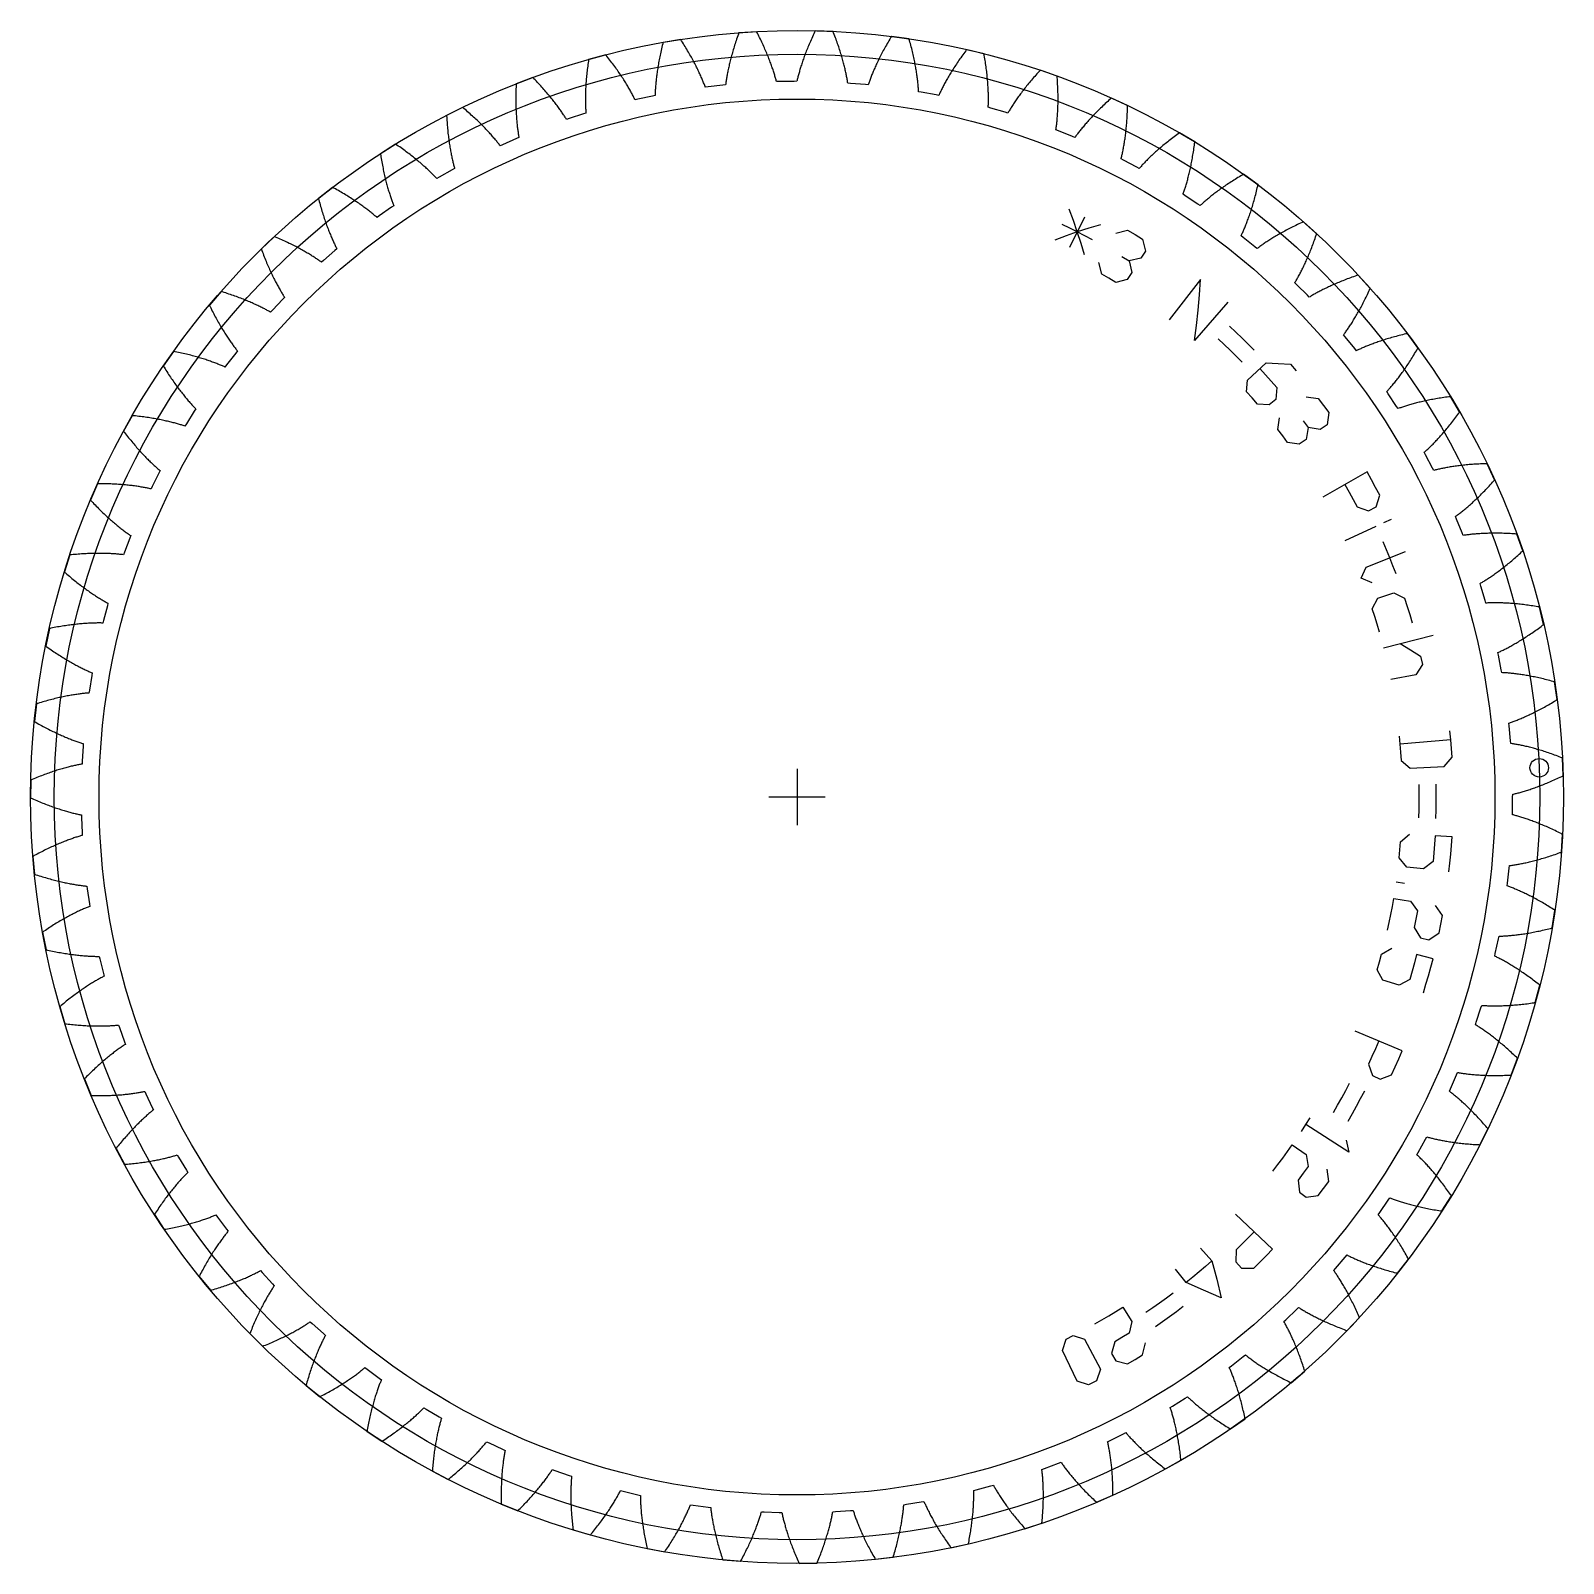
# Model space of a CAD drawing. Extents: x -2.71 to 2.71, y -2.71 to 2.71.
import ezdxf

# ---------------------------------------------------------------- set-up
doc = ezdxf.new("R2010")
doc.units = 0
doc.header["$MEASUREMENT"] = 0
for name, color, linetype in [('gear', 7, 'CONTINUOUS'), ('gear_guides', 5, 'CONTINUOUS'), ('gear_texts', 7, 'CONTINUOUS')]:
    doc.layers.add(name, color=color, linetype=linetype)

msp = doc.modelspace()

# ---------------------------------------------------------------- linework, layer by layer
at = {"layer": 'gear'}
msp.add_lwpolyline([(2.5292, 0), (2.5294, 0.0096), (2.5324, 0.0103), (2.5356, 0.011), (2.5387, 0.0118), (2.542, 0.0126), (2.5453, 0.0135), (2.5487, 0.0144), (2.5522, 0.0153), (2.5558, 0.0163), (2.5594, 0.0173), (2.563, 0.0184), (2.5668, 0.0194), (2.5706, 0.0206), (2.5744, 0.0218), (2.5784, 0.023), (2.5824, 0.0243), (2.5865, 0.0256), (2.5906, 0.0269), (2.5948, 0.0283), (2.599, 0.0298), (2.6034, 0.0313), (2.6078, 0.0329), (2.6122, 0.0345), (2.6167, 0.0361), (2.6213, 0.0378), (2.6259, 0.0396), (2.6306, 0.0414), (2.6354, 0.0433), (2.6402, 0.0452), (2.6451, 0.0472), (2.65, 0.0492), (2.655, 0.0513), (2.66, 0.0534), (2.6651, 0.0556), (2.6703, 0.0579), (2.6755, 0.0602), (2.6808, 0.0626), (2.6861, 0.065), (2.6915, 0.0675), (2.697, 0.0701), (2.7025, 0.0727), (2.7052, 0.074), (2.7066, 0.0747), (2.707, 0.0749), (2.7071, 0.075), (2.7072, 0.075), (2.7073, 0.075), (2.7073, 0.075), (2.7073, 0.075), (2.7048, 0.1381), (2.7048, 0.1381), (2.7048, 0.1381), (2.7047, 0.1381), (2.7047, 0.1382), (2.7045, 0.1382), (2.7041, 0.1384), (2.7027, 0.1389), (2.6998, 0.1401), (2.6941, 0.1422), (2.6885, 0.1444), (2.6829, 0.1464), (2.6774, 0.1484), (2.672, 0.1504), (2.6666, 0.1523), (2.6613, 0.1542), (2.656, 0.1559), (2.6508, 0.1577), (2.6457, 0.1594), (2.6406, 0.161), (2.6356, 0.1626), (2.6306, 0.1641), (2.6257, 0.1656), (2.6209, 0.1671), (2.6161, 0.1684), (2.6114, 0.1698), (2.6068, 0.1711), (2.6023, 0.1723), (2.5978, 0.1735), (2.5933, 0.1747), (2.589, 0.1758), (2.5847, 0.1769), (2.5805, 0.1779), (2.5763, 0.1789), (2.5722, 0.1799), (2.5682, 0.1808), (2.5642, 0.1816), (2.5604, 0.1825), (2.5565, 0.1833), (2.5528, 0.184), (2.5491, 0.1848), (2.5455, 0.1855), (2.542, 0.1861), (2.5385, 0.1867), (2.5351, 0.1873), (2.5318, 0.1879), (2.5286, 0.1884), (2.5254, 0.1889), (2.5223, 0.1894), (2.5213, 0.1989), (2.5166, 0.2518), (2.5159, 0.2614), (2.5188, 0.2624), (2.5219, 0.2634), (2.525, 0.2645), (2.5281, 0.2657), (2.5314, 0.2668), (2.5347, 0.2681), (2.538, 0.2694), (2.5414, 0.2707), (2.5449, 0.272), (2.5485, 0.2735), (2.5521, 0.2749), (2.5558, 0.2764), (2.5595, 0.278), (2.5633, 0.2796), (2.5671, 0.2813), (2.5711, 0.283), (2.575, 0.2847), (2.5791, 0.2866), (2.5832, 0.2884), (2.5873, 0.2904), (2.5915, 0.2923), (2.5958, 0.2944), (2.6001, 0.2965), (2.6045, 0.2986), (2.6089, 0.3008), (2.6134, 0.3031), (2.618, 0.3054), (2.6226, 0.3078), (2.6272, 0.3103), (2.6319, 0.3128), (2.6367, 0.3154), (2.6415, 0.318), (2.6464, 0.3207), (2.6513, 0.3235), (2.6562, 0.3263), (2.6613, 0.3292), (2.6663, 0.3321), (2.6714, 0.3352), (2.6766, 0.3383), (2.6818, 0.3414), (2.6844, 0.343), (2.6857, 0.3438), (2.6861, 0.344), (2.6862, 0.3441), (2.6863, 0.3442), (2.6864, 0.3442), (2.6864, 0.3442), (2.6864, 0.3442), (2.6776, 0.4067), (2.6776, 0.4067), (2.6776, 0.4067), (2.6776, 0.4067), (2.6775, 0.4068), (2.6773, 0.4068), (2.6769, 0.4069), (2.6754, 0.4073), (2.6725, 0.4082), (2.6666, 0.4098), (2.6608, 0.4113), (2.655, 0.4128), (2.6493, 0.4143), (2.6437, 0.4157), (2.6382, 0.4171), (2.6327, 0.4184), (2.6273, 0.4196), (2.6219, 0.4208), (2.6166, 0.422), (2.6114, 0.4231), (2.6063, 0.4242), (2.6012, 0.4252), (2.5962, 0.4262), (2.5912, 0.4272), (2.5864, 0.4281), (2.5816, 0.429), (2.5768, 0.4298), (2.5722, 0.4306), (2.5676, 0.4313), (2.5631, 0.432), (2.5586, 0.4327), (2.5542, 0.4334), (2.5499, 0.434), (2.5457, 0.4345), (2.5415, 0.4351), (2.5374, 0.4356), (2.5334, 0.4361), (2.5295, 0.4365), (2.5256, 0.4369), (2.5218, 0.4373), (2.5181, 0.4377), (2.5144, 0.438), (2.5108, 0.4383), (2.5073, 0.4386), (2.5039, 0.4388), (2.5005, 0.439), (2.4972, 0.4393), (2.494, 0.4394), (2.4909, 0.4396), (2.489, 0.449), (2.479, 0.5011), (2.4773, 0.5106), (2.4802, 0.5119), (2.4831, 0.5132), (2.4861, 0.5146), (2.4891, 0.5161), (2.4922, 0.5176), (2.4954, 0.5191), (2.4986, 0.5207), (2.5019, 0.5224), (2.5052, 0.5241), (2.5086, 0.5258), (2.512, 0.5277), (2.5155, 0.5295), (2.5191, 0.5315), (2.5227, 0.5334), (2.5264, 0.5355), (2.5301, 0.5376), (2.5339, 0.5397), (2.5377, 0.5419), (2.5416, 0.5442), (2.5455, 0.5465), (2.5495, 0.5489), (2.5536, 0.5514), (2.5577, 0.5539), (2.5618, 0.5565), (2.566, 0.5591), (2.5703, 0.5618), (2.5745, 0.5646), (2.5789, 0.5674), (2.5833, 0.5703), (2.5877, 0.5733), (2.5922, 0.5763), (2.5967, 0.5794), (2.6013, 0.5826), (2.6059, 0.5858), (2.6106, 0.5891), (2.6153, 0.5925), (2.62, 0.596), (2.6248, 0.5995), (2.6296, 0.6031), (2.6345, 0.6068), (2.6369, 0.6086), (2.6382, 0.6095), (2.6385, 0.6098), (2.6386, 0.6099), (2.6387, 0.61), (2.6387, 0.61), (2.6387, 0.61), (2.6387, 0.61), (2.6238, 0.6713), (2.6238, 0.6713), (2.6238, 0.6713), (2.6238, 0.6713), (2.6237, 0.6713), (2.6235, 0.6714), (2.6231, 0.6714), (2.6216, 0.6717), (2.6185, 0.6722), (2.6125, 0.6732), (2.6066, 0.6742), (2.6007, 0.6751), (2.5949, 0.676), (2.5892, 0.6769), (2.5835, 0.6777), (2.578, 0.6784), (2.5724, 0.6791), (2.567, 0.6798), (2.5616, 0.6804), (2.5563, 0.681), (2.5511, 0.6816), (2.5459, 0.6821), (2.5408, 0.6826), (2.5358, 0.6831), (2.5309, 0.6835), (2.526, 0.6839), (2.5212, 0.6842), (2.5165, 0.6845), (2.5119, 0.6848), (2.5073, 0.6851), (2.5028, 0.6853), (2.4984, 0.6855), (2.494, 0.6857), (2.4898, 0.6858), (2.4856, 0.686), (2.4814, 0.6861), (2.4774, 0.6861), (2.4734, 0.6862), (2.4695, 0.6862), (2.4657, 0.6862), (2.462, 0.6862), (2.4583, 0.6862), (2.4547, 0.6861), (2.4512, 0.686), (2.4477, 0.6859), (2.4444, 0.6858), (2.4411, 0.6857), (2.4379, 0.6856), (2.4348, 0.6854), (2.4319, 0.6946), (2.4168, 0.7455), (2.4142, 0.7547), (2.4169, 0.7563), (2.4197, 0.7579), (2.4225, 0.7596), (2.4254, 0.7613), (2.4283, 0.7631), (2.4313, 0.765), (2.4343, 0.7669), (2.4374, 0.7689), (2.4406, 0.7709), (2.4438, 0.773), (2.447, 0.7752), (2.4503, 0.7774), (2.4537, 0.7796), (2.4571, 0.782), (2.4605, 0.7844), (2.464, 0.7868), (2.4676, 0.7893), (2.4711, 0.7919), (2.4748, 0.7946), (2.4785, 0.7973), (2.4822, 0.8001), (2.486, 0.8029), (2.4898, 0.8058), (2.4937, 0.8088), (2.4976, 0.8118), (2.5015, 0.8149), (2.5055, 0.8181), (2.5096, 0.8214), (2.5136, 0.8247), (2.5178, 0.8281), (2.5219, 0.8316), (2.5261, 0.8351), (2.5303, 0.8387), (2.5346, 0.8424), (2.5389, 0.8461), (2.5433, 0.85), (2.5476, 0.8539), (2.5521, 0.8579), (2.5565, 0.8619), (2.561, 0.866), (2.5632, 0.8681), (2.5644, 0.8692), (2.5646, 0.8695), (2.5648, 0.8696), (2.5648, 0.8697), (2.5649, 0.8697), (2.5649, 0.8697), (2.5649, 0.8697), (2.5439, 0.9292), (2.5439, 0.9292), (2.5439, 0.9292), (2.5439, 0.9292), (2.5438, 0.9292), (2.5436, 0.9292), (2.5432, 0.9293), (2.5417, 0.9294), (2.5386, 0.9296), (2.5325, 0.93), (2.5265, 0.9304), (2.5206, 0.9307), (2.5147, 0.931), (2.5089, 0.9313), (2.5032, 0.9315), (2.4976, 0.9317), (2.492, 0.9319), (2.4865, 0.932), (2.4811, 0.9321), (2.4758, 0.9322), (2.4705, 0.9322), (2.4654, 0.9322), (2.4603, 0.9322), (2.4552, 0.9322), (2.4503, 0.9321), (2.4454, 0.932), (2.4406, 0.9318), (2.4359, 0.9317), (2.4312, 0.9315), (2.4266, 0.9313), (2.4221, 0.9311), (2.4177, 0.9309), (2.4134, 0.9306), (2.4091, 0.9303), (2.4049, 0.93), (2.4008, 0.9297), (2.3968, 0.9294), (2.3928, 0.929), (2.3889, 0.9287), (2.3851, 0.9283), (2.3814, 0.9279), (2.3778, 0.9275), (2.3742, 0.9271), (2.3707, 0.9267), (2.3673, 0.9263), (2.364, 0.9258), (2.3607, 0.9254), (2.3575, 0.9249), (2.3544, 0.9244), (2.3507, 0.9332), (2.3306, 0.9824), (2.327, 0.9913), (2.3296, 0.9931), (2.3322, 0.9951), (2.3348, 0.997), (2.3375, 0.999), (2.3402, 1.0011), (2.343, 1.0033), (2.3459, 1.0055), (2.3487, 1.0077), (2.3517, 1.0101), (2.3546, 1.0125), (2.3577, 1.0149), (2.3607, 1.0175), (2.3638, 1.0201), (2.367, 1.0227), (2.3702, 1.0254), (2.3734, 1.0282), (2.3767, 1.0311), (2.38, 1.034), (2.3834, 1.037), (2.3868, 1.0401), (2.3902, 1.0432), (2.3937, 1.0464), (2.3972, 1.0497), (2.4008, 1.0531), (2.4043, 1.0565), (2.408, 1.06), (2.4116, 1.0635), (2.4153, 1.0672), (2.419, 1.0709), (2.4228, 1.0747), (2.4266, 1.0785), (2.4304, 1.0825), (2.4343, 1.0865), (2.4381, 1.0906), (2.4421, 1.0947), (2.446, 1.099), (2.45, 1.1033), (2.454, 1.1077), (2.458, 1.1122), (2.462, 1.1167), (2.464, 1.119), (2.4651, 1.1202), (2.4653, 1.1205), (2.4654, 1.1206), (2.4655, 1.1207), (2.4655, 1.1207), (2.4656, 1.1208), (2.4656, 1.1208), (2.4388, 1.1779), (2.4388, 1.1779), (2.4388, 1.1779), (2.4387, 1.1779), (2.4386, 1.1779), (2.4384, 1.1779), (2.438, 1.1779), (2.4365, 1.1778), (2.4334, 1.1778), (2.4273, 1.1776), (2.4213, 1.1773), (2.4154, 1.1771), (2.4095, 1.1768), (2.4037, 1.1765), (2.398, 1.1761), (2.3924, 1.1758), (2.3869, 1.1754), (2.3814, 1.175), (2.376, 1.1745), (2.3707, 1.1741), (2.3654, 1.1736), (2.3603, 1.1731), (2.3552, 1.1725), (2.3502, 1.172), (2.3453, 1.1714), (2.3404, 1.1708), (2.3357, 1.1702), (2.331, 1.1696), (2.3264, 1.169), (2.3218, 1.1683), (2.3174, 1.1676), (2.313, 1.167), (2.3087, 1.1663), (2.3045, 1.1656), (2.3004, 1.1649), (2.2963, 1.1641), (2.2923, 1.1634), (2.2884, 1.1627), (2.2846, 1.1619), (2.2809, 1.1612), (2.2772, 1.1604), (2.2736, 1.1597), (2.2701, 1.1589), (2.2667, 1.1581), (2.2633, 1.1574), (2.26, 1.1566), (2.2568, 1.1558), (2.2537, 1.155), (2.2507, 1.1543), (2.2461, 1.1627), (2.2212, 1.2096), (2.2168, 1.2181), (2.2191, 1.2202), (2.2215, 1.2223), (2.2239, 1.2245), (2.2264, 1.2268), (2.2289, 1.2292), (2.2315, 1.2316), (2.2341, 1.2341), (2.2367, 1.2366), (2.2394, 1.2392), (2.2421, 1.2419), (2.2449, 1.2446), (2.2477, 1.2475), (2.2505, 1.2504), (2.2534, 1.2533), (2.2563, 1.2563), (2.2592, 1.2594), (2.2622, 1.2626), (2.2652, 1.2659), (2.2683, 1.2692), (2.2714, 1.2726), (2.2745, 1.276), (2.2776, 1.2796), (2.2808, 1.2832), (2.284, 1.2869), (2.2872, 1.2906), (2.2905, 1.2945), (2.2937, 1.2984), (2.2971, 1.3024), (2.3004, 1.3064), (2.3038, 1.3106), (2.3071, 1.3148), (2.3106, 1.3191), (2.314, 1.3235), (2.3174, 1.3279), (2.3209, 1.3324), (2.3244, 1.3371), (2.3279, 1.3418), (2.3315, 1.3465), (2.335, 1.3514), (2.3386, 1.3563), (2.3404, 1.3588), (2.3413, 1.3601), (2.3415, 1.3604), (2.3416, 1.3605), (2.3417, 1.3606), (2.3417, 1.3607), (2.3417, 1.3607), (2.3417, 1.3607), (2.3094, 1.4149), (2.3094, 1.4149), (2.3094, 1.4149), (2.3093, 1.4149), (2.3092, 1.4148), (2.309, 1.4148), (2.3086, 1.4148), (2.3071, 1.4146), (2.3041, 1.4142), (2.298, 1.4134), (2.2921, 1.4126), (2.2862, 1.4117), (2.2804, 1.4109), (2.2747, 1.41), (2.269, 1.4091), (2.2635, 1.4081), (2.258, 1.4072), (2.2526, 1.4062), (2.2472, 1.4053), (2.242, 1.4043), (2.2368, 1.4033), (2.2318, 1.4022), (2.2268, 1.4012), (2.2218, 1.4002), (2.217, 1.3991), (2.2122, 1.398), (2.2075, 1.397), (2.2029, 1.3959), (2.1984, 1.3948), (2.194, 1.3937), (2.1896, 1.3926), (2.1853, 1.3915), (2.1811, 1.3904), (2.177, 1.3892), (2.173, 1.3881), (2.169, 1.387), (2.1651, 1.3859), (2.1613, 1.3848), (2.1576, 1.3836), (2.1539, 1.3825), (2.1503, 1.3814), (2.1468, 1.3803), (2.1434, 1.3792), (2.1401, 1.3781), (2.1368, 1.377), (2.1336, 1.3759), (2.1305, 1.3748), (2.1275, 1.3737), (2.1245, 1.3726), (2.1192, 1.3805), (2.0897, 1.4247), (2.0845, 1.4327), (2.0866, 1.4351), (2.0888, 1.4374), (2.091, 1.4399), (2.0932, 1.4424), (2.0955, 1.445), (2.0978, 1.4476), (2.1001, 1.4504), (2.1025, 1.4532), (2.1049, 1.456), (2.1073, 1.459), (2.1098, 1.462), (2.1123, 1.4651), (2.1148, 1.4682), (2.1174, 1.4715), (2.12, 1.4748), (2.1226, 1.4781), (2.1253, 1.4816), (2.1279, 1.4851), (2.1306, 1.4887), (2.1334, 1.4924), (2.1361, 1.4962), (2.1389, 1.5), (2.1417, 1.5039), (2.1445, 1.5079), (2.1473, 1.5119), (2.1502, 1.5161), (2.1531, 1.5203), (2.156, 1.5246), (2.1589, 1.529), (2.1618, 1.5334), (2.1648, 1.538), (2.1677, 1.5426), (2.1707, 1.5473), (2.1737, 1.5521), (2.1767, 1.5569), (2.1797, 1.5619), (2.1828, 1.5669), (2.1858, 1.572), (2.1889, 1.5772), (2.1919, 1.5824), (2.1935, 1.5851), (2.1942, 1.5864), (2.1944, 1.5868), (2.1945, 1.5869), (2.1946, 1.587), (2.1946, 1.5871), (2.1946, 1.5871), (2.1946, 1.5871), (2.157, 1.6378), (2.157, 1.6378), (2.157, 1.6378), (2.157, 1.6378), (2.1569, 1.6377), (2.1567, 1.6377), (2.1563, 1.6376), (2.1548, 1.6373), (2.1518, 1.6366), (2.1459, 1.6352), (2.14, 1.6338), (2.1343, 1.6323), (2.1286, 1.6309), (2.123, 1.6294), (2.1174, 1.628), (2.112, 1.6265), (2.1066, 1.625), (2.1014, 1.6235), (2.0962, 1.622), (2.091, 1.6205), (2.086, 1.619), (2.0811, 1.6175), (2.0762, 1.616), (2.0714, 1.6144), (2.0667, 1.6129), (2.062, 1.6114), (2.0575, 1.6098), (2.053, 1.6083), (2.0486, 1.6067), (2.0443, 1.6052), (2.0401, 1.6037), (2.0359, 1.6021), (2.0319, 1.6006), (2.0279, 1.5991), (2.0239, 1.5976), (2.0201, 1.5961), (2.0163, 1.5946), (2.0127, 1.5931), (2.0091, 1.5916), (2.0055, 1.5901), (2.0021, 1.5886), (1.9987, 1.5872), (1.9954, 1.5857), (1.9922, 1.5843), (1.9891, 1.5829), (1.986, 1.5815), (1.9831, 1.5801), (1.9802, 1.5787), (1.9773, 1.5773), (1.9712, 1.5847), (1.9375, 1.6257), (1.9315, 1.6332), (1.9334, 1.6357), (1.9353, 1.6383), (1.9372, 1.6409), (1.9392, 1.6436), (1.9412, 1.6464), (1.9432, 1.6493), (1.9453, 1.6523), (1.9474, 1.6553), (1.9495, 1.6584), (1.9516, 1.6615), (1.9538, 1.6648), (1.9559, 1.6681), (1.9582, 1.6715), (1.9604, 1.675), (1.9626, 1.6785), (1.9649, 1.6821), (1.9672, 1.6858), (1.9695, 1.6896), (1.9718, 1.6935), (1.9742, 1.6974), (1.9765, 1.7014), (1.9789, 1.7055), (1.9813, 1.7097), (1.9837, 1.7139), (1.9861, 1.7182), (1.9886, 1.7226), (1.991, 1.7271), (1.9935, 1.7317), (1.9959, 1.7363), (1.9984, 1.7411), (2.0009, 1.7459), (2.0034, 1.7508), (2.0059, 1.7557), (2.0084, 1.7608), (2.0109, 1.7659), (2.0134, 1.7711), (2.0159, 1.7764), (2.0184, 1.7818), (2.021, 1.7873), (2.0235, 1.7928), (2.0247, 1.7956), (2.0254, 1.797), (2.0255, 1.7974), (2.0256, 1.7976), (2.0256, 1.7976), (2.0257, 1.7977), (2.0257, 1.7977), (2.0257, 1.7977), (1.9832, 1.8444), (1.9832, 1.8444), (1.9832, 1.8444), (1.9832, 1.8444), (1.9831, 1.8444), (1.9829, 1.8443), (1.9825, 1.8442), (1.9811, 1.8437), (1.9782, 1.8427), (1.9724, 1.8407), (1.9667, 1.8387), (1.9611, 1.8367), (1.9556, 1.8347), (1.9502, 1.8327), (1.9448, 1.8307), (1.9396, 1.8287), (1.9344, 1.8267), (1.9293, 1.8247), (1.9242, 1.8227), (1.9193, 1.8207), (1.9144, 1.8187), (1.9097, 1.8167), (1.905, 1.8147), (1.9003, 1.8127), (1.8958, 1.8107), (1.8914, 1.8087), (1.887, 1.8067), (1.8827, 1.8047), (1.8785, 1.8027), (1.8743, 1.8008), (1.8703, 1.7988), (1.8663, 1.7969), (1.8624, 1.795), (1.8586, 1.7931), (1.8548, 1.7912), (1.8512, 1.7893), (1.8476, 1.7874), (1.844, 1.7855), (1.8406, 1.7837), (1.8373, 1.7819), (1.834, 1.7801), (1.8308, 1.7783), (1.8276, 1.7765), (1.8246, 1.7748), (1.8216, 1.7731), (1.8187, 1.7714), (1.8159, 1.7697), (1.8131, 1.768), (1.8104, 1.7664), (1.8036, 1.7731), (1.766, 1.8105), (1.7593, 1.8174), (1.7609, 1.8201), (1.7625, 1.8228), (1.7642, 1.8256), (1.7659, 1.8286), (1.7676, 1.8315), (1.7693, 1.8346), (1.7711, 1.8377), (1.7729, 1.841), (1.7747, 1.8442), (1.7765, 1.8476), (1.7783, 1.851), (1.7801, 1.8546), (1.782, 1.8582), (1.7839, 1.8618), (1.7858, 1.8656), (1.7876, 1.8694), (1.7896, 1.8733), (1.7915, 1.8773), (1.7934, 1.8814), (1.7954, 1.8855), (1.7973, 1.8897), (1.7993, 1.8941), (1.8012, 1.8984), (1.8032, 1.9029), (1.8052, 1.9074), (1.8072, 1.9121), (1.8091, 1.9168), (1.8111, 1.9216), (1.8131, 1.9264), (1.8151, 1.9314), (1.8171, 1.9364), (1.8191, 1.9415), (1.8211, 1.9467), (1.8231, 1.952), (1.8251, 1.9574), (1.827, 1.9628), (1.829, 1.9683), (1.831, 1.9739), (1.833, 1.9796), (1.8349, 1.9854), (1.8359, 1.9883), (1.8364, 1.9898), (1.8365, 1.9901), (1.8366, 1.9903), (1.8366, 1.9904), (1.8366, 1.9904), (1.8366, 1.9905), (1.8366, 1.9905), (1.7897, 2.0327), (1.7897, 2.0327), (1.7897, 2.0327), (1.7897, 2.0327), (1.7896, 2.0326), (1.7894, 2.0326), (1.7891, 2.0324), (1.7877, 2.0318), (1.7849, 2.0305), (1.7793, 2.028), (1.7739, 2.0254), (1.7685, 2.0229), (1.7632, 2.0203), (1.758, 2.0178), (1.7529, 2.0153), (1.7478, 2.0127), (1.7429, 2.0102), (1.738, 2.0077), (1.7332, 2.0052), (1.7285, 2.0027), (1.7238, 2.0002), (1.7193, 1.9978), (1.7148, 1.9953), (1.7104, 1.9929), (1.7061, 1.9904), (1.7019, 1.988), (1.6977, 1.9856), (1.6936, 1.9832), (1.6896, 1.9808), (1.6857, 1.9785), (1.6819, 1.9761), (1.6781, 1.9738), (1.6744, 1.9715), (1.6708, 1.9692), (1.6673, 1.9669), (1.6638, 1.9647), (1.6604, 1.9625), (1.6571, 1.9603), (1.6539, 1.9581), (1.6507, 1.956), (1.6476, 1.9538), (1.6446, 1.9517), (1.6417, 1.9497), (1.6388, 1.9476), (1.636, 1.9456), (1.6333, 1.9436), (1.6307, 1.9417), (1.6281, 1.9398), (1.6256, 1.9379), (1.6181, 1.9438), (1.5769, 1.9774), (1.5696, 1.9835), (1.5709, 1.9863), (1.5723, 1.9892), (1.5737, 1.9922), (1.5751, 1.9953), (1.5765, 1.9984), (1.5779, 2.0017), (1.5793, 2.005), (1.5808, 2.0083), (1.5822, 2.0118), (1.5837, 2.0153), (1.5852, 2.0189), (1.5866, 2.0226), (1.5881, 2.0264), (1.5896, 2.0302), (1.5911, 2.0341), (1.5926, 2.0381), (1.5941, 2.0422), (1.5957, 2.0464), (1.5972, 2.0506), (1.5987, 2.0549), (1.6002, 2.0593), (1.6017, 2.0638), (1.6033, 2.0683), (1.6048, 2.073), (1.6063, 2.0777), (1.6078, 2.0825), (1.6093, 2.0874), (1.6108, 2.0923), (1.6123, 2.0974), (1.6138, 2.1025), (1.6153, 2.1077), (1.6167, 2.113), (1.6182, 2.1184), (1.6197, 2.1238), (1.6211, 2.1293), (1.6225, 2.135), (1.6239, 2.1406), (1.6254, 2.1464), (1.6267, 2.1523), (1.6281, 2.1582), (1.6288, 2.1612), (1.6291, 2.1627), (1.6292, 2.1631), (1.6293, 2.1633), (1.6293, 2.1634), (1.6293, 2.1634), (1.6293, 2.1634), (1.6293, 2.1634), (1.5785, 2.2008), (1.5784, 2.2008), (1.5784, 2.2008), (1.5784, 2.2008), (1.5783, 2.2007), (1.5781, 2.2006), (1.5778, 2.2004), (1.5765, 2.1997), (1.5738, 2.1981), (1.5686, 2.195), (1.5634, 2.192), (1.5583, 2.1889), (1.5533, 2.1859), (1.5484, 2.1828), (1.5435, 2.1798), (1.5387, 2.1768), (1.5341, 2.1738), (1.5295, 2.1708), (1.5249, 2.1678), (1.5205, 2.1649), (1.5161, 2.1619), (1.5118, 2.159), (1.5076, 2.1561), (1.5035, 2.1533), (1.4994, 2.1504), (1.4955, 2.1476), (1.4916, 2.1448), (1.4878, 2.142), (1.484, 2.1392), (1.4803, 2.1365), (1.4767, 2.1338), (1.4732, 2.1311), (1.4698, 2.1284), (1.4664, 2.1258), (1.4631, 2.1232), (1.4599, 2.1206), (1.4568, 2.118), (1.4537, 2.1155), (1.4507, 2.1131), (1.4478, 2.1106), (1.4449, 2.1082), (1.4421, 2.1058), (1.4394, 2.1034), (1.4367, 2.1011), (1.4342, 2.0988), (1.4317, 2.0966), (1.4292, 2.0944), (1.4268, 2.0922), (1.4245, 2.0901), (1.4165, 2.0953), (1.3722, 2.1246), (1.3643, 2.1299), (1.3653, 2.1329), (1.3664, 2.1359), (1.3675, 2.139), (1.3686, 2.1422), (1.3696, 2.1455), (1.3707, 2.1488), (1.3718, 2.1522), (1.3729, 2.1557), (1.374, 2.1593), (1.3751, 2.163), (1.3763, 2.1667), (1.3774, 2.1705), (1.3785, 2.1744), (1.3796, 2.1784), (1.3807, 2.1824), (1.3818, 2.1866), (1.3829, 2.1908), (1.384, 2.1951), (1.3851, 2.1994), (1.3861, 2.2039), (1.3872, 2.2084), (1.3883, 2.213), (1.3893, 2.2177), (1.3904, 2.2225), (1.3914, 2.2273), (1.3925, 2.2322), (1.3935, 2.2372), (1.3945, 2.2423), (1.3955, 2.2475), (1.3964, 2.2527), (1.3974, 2.2581), (1.3983, 2.2635), (1.3992, 2.269), (1.4001, 2.2745), (1.401, 2.2802), (1.4019, 2.2859), (1.4027, 2.2917), (1.4036, 2.2976), (1.4044, 2.3035), (1.4051, 2.3096), (1.4055, 2.3126), (1.4057, 2.3142), (1.4057, 2.3146), (1.4058, 2.3148), (1.4058, 2.3148), (1.4058, 2.3149), (1.4058, 2.3149), (1.4058, 2.3149), (1.3515, 2.347), (1.3515, 2.347), (1.3515, 2.347), (1.3514, 2.347), (1.3513, 2.3469), (1.3512, 2.3468), (1.3509, 2.3466), (1.3496, 2.3457), (1.3471, 2.3439), (1.3422, 2.3403), (1.3374, 2.3367), (1.3326, 2.3332), (1.3279, 2.3296), (1.3233, 2.3261), (1.3188, 2.3226), (1.3144, 2.3192), (1.31, 2.3157), (1.3057, 2.3123), (1.3015, 2.3089), (1.2974, 2.3055), (1.2933, 2.3022), (1.2894, 2.2988), (1.2855, 2.2955), (1.2816, 2.2923), (1.2779, 2.289), (1.2742, 2.2858), (1.2706, 2.2826), (1.2671, 2.2795), (1.2636, 2.2763), (1.2603, 2.2732), (1.257, 2.2702), (1.2537, 2.2672), (1.2506, 2.2642), (1.2475, 2.2612), (1.2445, 2.2583), (1.2415, 2.2554), (1.2386, 2.2526), (1.2358, 2.2498), (1.2331, 2.247), (1.2304, 2.2443), (1.2278, 2.2416), (1.2253, 2.2389), (1.2228, 2.2363), (1.2204, 2.2337), (1.2181, 2.2312), (1.2158, 2.2287), (1.2136, 2.2263), (1.2114, 2.2239), (1.2094, 2.2215), (1.2009, 2.2259), (1.1538, 2.2506), (1.1454, 2.2552), (1.1462, 2.2582), (1.1469, 2.2613), (1.1477, 2.2645), (1.1485, 2.2678), (1.1492, 2.2712), (1.15, 2.2746), (1.1507, 2.2781), (1.1515, 2.2817), (1.1522, 2.2854), (1.153, 2.2891), (1.1537, 2.293), (1.1544, 2.2969), (1.1551, 2.3009), (1.1558, 2.3049), (1.1565, 2.3091), (1.1572, 2.3133), (1.1579, 2.3176), (1.1585, 2.322), (1.1592, 2.3264), (1.1598, 2.3309), (1.1604, 2.3356), (1.161, 2.3402), (1.1616, 2.345), (1.1622, 2.3499), (1.1627, 2.3548), (1.1633, 2.3598), (1.1638, 2.3649), (1.1643, 2.37), (1.1647, 2.3753), (1.1652, 2.3806), (1.1656, 2.386), (1.166, 2.3915), (1.1664, 2.397), (1.1667, 2.4026), (1.167, 2.4083), (1.1673, 2.4141), (1.1676, 2.42), (1.1678, 2.4259), (1.168, 2.4319), (1.1682, 2.438), (1.1683, 2.4411), (1.1683, 2.4426), (1.1683, 2.443), (1.1683, 2.4432), (1.1683, 2.4433), (1.1683, 2.4434), (1.1683, 2.4434), (1.1683, 2.4434), (1.1111, 2.4699), (1.1111, 2.4699), (1.1111, 2.4699), (1.111, 2.4699), (1.1109, 2.4698), (1.1108, 2.4697), (1.1105, 2.4694), (1.1094, 2.4684), (1.1071, 2.4664), (1.1025, 2.4623), (1.0981, 2.4583), (1.0937, 2.4543), (1.0894, 2.4503), (1.0851, 2.4463), (1.081, 2.4424), (1.0769, 2.4385), (1.0729, 2.4346), (1.069, 2.4308), (1.0652, 2.427), (1.0614, 2.4232), (1.0577, 2.4195), (1.0541, 2.4158), (1.0505, 2.4121), (1.047, 2.4085), (1.0436, 2.4049), (1.0403, 2.4013), (1.037, 2.3978), (1.0338, 2.3943), (1.0307, 2.3908), (1.0277, 2.3874), (1.0247, 2.3841), (1.0218, 2.3807), (1.0189, 2.3774), (1.0161, 2.3742), (1.0134, 2.371), (1.0108, 2.3678), (1.0082, 2.3647), (1.0057, 2.3616), (1.0032, 2.3586), (1.0008, 2.3556), (0.9985, 2.3527), (0.9963, 2.3498), (0.9941, 2.3469), (0.9919, 2.3442), (0.9899, 2.3414), (0.9878, 2.3387), (0.9859, 2.3361), (0.984, 2.3335), (0.9822, 2.3309), (0.9733, 2.3344), (0.924, 2.3543), (0.9152, 2.358), (0.9156, 2.3611), (0.9161, 2.3643), (0.9165, 2.3676), (0.917, 2.3709), (0.9174, 2.3743), (0.9178, 2.3778), (0.9182, 2.3814), (0.9186, 2.385), (0.9189, 2.3888), (0.9193, 2.3926), (0.9196, 2.3964), (0.92, 2.4004), (0.9203, 2.4044), (0.9206, 2.4086), (0.9209, 2.4127), (0.9211, 2.417), (0.9214, 2.4214), (0.9216, 2.4258), (0.9218, 2.4303), (0.922, 2.4348), (0.9221, 2.4395), (0.9223, 2.4442), (0.9224, 2.449), (0.9225, 2.4539), (0.9225, 2.4589), (0.9225, 2.4639), (0.9225, 2.469), (0.9225, 2.4742), (0.9225, 2.4794), (0.9224, 2.4848), (0.9222, 2.4902), (0.9221, 2.4957), (0.9219, 2.5012), (0.9217, 2.5069), (0.9214, 2.5126), (0.9212, 2.5184), (0.9208, 2.5242), (0.9205, 2.5301), (0.9201, 2.5361), (0.9196, 2.5422), (0.9194, 2.5453), (0.9193, 2.5468), (0.9193, 2.5472), (0.9192, 2.5474), (0.9192, 2.5475), (0.9192, 2.5475), (0.9192, 2.5476), (0.9192, 2.5476), (0.8596, 2.5683), (0.8596, 2.5683), (0.8596, 2.5683), (0.8596, 2.5682), (0.8595, 2.5682), (0.8594, 2.568), (0.8591, 2.5677), (0.8581, 2.5666), (0.856, 2.5644), (0.8519, 2.5599), (0.8478, 2.5554), (0.8439, 2.551), (0.84, 2.5466), (0.8362, 2.5422), (0.8324, 2.5379), (0.8288, 2.5336), (0.8252, 2.5294), (0.8217, 2.5252), (0.8182, 2.521), (0.8148, 2.5169), (0.8115, 2.5128), (0.8083, 2.5087), (0.8051, 2.5047), (0.802, 2.5008), (0.799, 2.4968), (0.796, 2.493), (0.7931, 2.4891), (0.7903, 2.4853), (0.7875, 2.4816), (0.7848, 2.4779), (0.7822, 2.4742), (0.7796, 2.4706), (0.7771, 2.4671), (0.7747, 2.4636), (0.7723, 2.4601), (0.77, 2.4567), (0.7677, 2.4533), (0.7655, 2.45), (0.7634, 2.4468), (0.7613, 2.4436), (0.7593, 2.4404), (0.7573, 2.4373), (0.7554, 2.4343), (0.7536, 2.4313), (0.7518, 2.4283), (0.7501, 2.4254), (0.7484, 2.4226), (0.7468, 2.4198), (0.7452, 2.4171), (0.736, 2.4197), (0.685, 2.4346), (0.6759, 2.4374), (0.676, 2.4406), (0.6761, 2.4438), (0.6762, 2.4471), (0.6763, 2.4504), (0.6764, 2.4539), (0.6765, 2.4574), (0.6765, 2.461), (0.6765, 2.4646), (0.6765, 2.4684), (0.6765, 2.4722), (0.6765, 2.4761), (0.6764, 2.4801), (0.6763, 2.4841), (0.6762, 2.4882), (0.6761, 2.4924), (0.6759, 2.4967), (0.6757, 2.5011), (0.6755, 2.5055), (0.6752, 2.51), (0.675, 2.5145), (0.6747, 2.5192), (0.6743, 2.5239), (0.6739, 2.5287), (0.6735, 2.5336), (0.6731, 2.5385), (0.6726, 2.5435), (0.6721, 2.5486), (0.6716, 2.5537), (0.671, 2.559), (0.6704, 2.5643), (0.6697, 2.5696), (0.669, 2.5751), (0.6683, 2.5806), (0.6675, 2.5862), (0.6667, 2.5918), (0.6658, 2.5976), (0.6649, 2.6034), (0.664, 2.6092), (0.663, 2.6152), (0.6619, 2.6212), (0.6614, 2.6242), (0.6611, 2.6257), (0.6611, 2.6261), (0.661, 2.6263), (0.661, 2.6264), (0.661, 2.6264), (0.661, 2.6264), (0.661, 2.6264), (0.5996, 2.6411), (0.5996, 2.6411), (0.5996, 2.6411), (0.5996, 2.6411), (0.5995, 2.641), (0.5994, 2.6408), (0.5992, 2.6405), (0.5983, 2.6393), (0.5964, 2.6368), (0.5928, 2.632), (0.5892, 2.6271), (0.5857, 2.6223), (0.5823, 2.6176), (0.5789, 2.6128), (0.5756, 2.6082), (0.5724, 2.6035), (0.5692, 2.599), (0.5661, 2.5944), (0.5631, 2.5899), (0.5602, 2.5855), (0.5573, 2.5811), (0.5545, 2.5767), (0.5517, 2.5724), (0.549, 2.5682), (0.5464, 2.564), (0.5439, 2.5598), (0.5414, 2.5557), (0.5389, 2.5517), (0.5365, 2.5477), (0.5342, 2.5437), (0.532, 2.5398), (0.5298, 2.536), (0.5276, 2.5322), (0.5255, 2.5285), (0.5235, 2.5248), (0.5216, 2.5212), (0.5196, 2.5176), (0.5178, 2.5141), (0.516, 2.5106), (0.5142, 2.5072), (0.5125, 2.5039), (0.5109, 2.5006), (0.5093, 2.4974), (0.5078, 2.4942), (0.5063, 2.4911), (0.5048, 2.4881), (0.5035, 2.4851), (0.5021, 2.4822), (0.5008, 2.4793), (0.4914, 2.481), (0.4392, 2.4907), (0.4298, 2.4926), (0.4296, 2.4957), (0.4294, 2.4989), (0.4292, 2.5022), (0.429, 2.5056), (0.4287, 2.509), (0.4284, 2.5125), (0.4281, 2.5161), (0.4278, 2.5198), (0.4274, 2.5235), (0.427, 2.5273), (0.4266, 2.5312), (0.4261, 2.5351), (0.4256, 2.5391), (0.4251, 2.5432), (0.4245, 2.5474), (0.4239, 2.5516), (0.4233, 2.5559), (0.4227, 2.5603), (0.422, 2.5647), (0.4212, 2.5693), (0.4205, 2.5738), (0.4197, 2.5785), (0.4188, 2.5832), (0.4179, 2.588), (0.417, 2.5929), (0.416, 2.5978), (0.415, 2.6028), (0.414, 2.6079), (0.4129, 2.6131), (0.4117, 2.6183), (0.4105, 2.6236), (0.4093, 2.6289), (0.408, 2.6343), (0.4067, 2.6398), (0.4053, 2.6453), (0.4039, 2.6509), (0.4024, 2.6566), (0.4009, 2.6624), (0.3993, 2.6682), (0.3977, 2.674), (0.3968, 2.677), (0.3964, 2.6785), (0.3963, 2.6789), (0.3963, 2.679), (0.3962, 2.6791), (0.3962, 2.6792), (0.3962, 2.6792), (0.3962, 2.6792), (0.3337, 2.6877), (0.3337, 2.6877), (0.3337, 2.6877), (0.3336, 2.6876), (0.3336, 2.6876), (0.3335, 2.6874), (0.3333, 2.6871), (0.3325, 2.6857), (0.3309, 2.6831), (0.3278, 2.6779), (0.3247, 2.6727), (0.3217, 2.6676), (0.3187, 2.6625), (0.3159, 2.6575), (0.3131, 2.6525), (0.3103, 2.6476), (0.3076, 2.6427), (0.305, 2.6379), (0.3025, 2.6331), (0.3, 2.6284), (0.2975, 2.6238), (0.2952, 2.6191), (0.2929, 2.6146), (0.2906, 2.6101), (0.2884, 2.6056), (0.2863, 2.6013), (0.2842, 2.5969), (0.2822, 2.5927), (0.2802, 2.5884), (0.2783, 2.5843), (0.2764, 2.5802), (0.2746, 2.5761), (0.2729, 2.5721), (0.2712, 2.5682), (0.2695, 2.5644), (0.2679, 2.5606), (0.2664, 2.5568), (0.2649, 2.5531), (0.2634, 2.5495), (0.262, 2.546), (0.2607, 2.5425), (0.2594, 2.539), (0.2581, 2.5357), (0.2569, 2.5324), (0.2557, 2.5291), (0.2546, 2.526), (0.2535, 2.5229), (0.2525, 2.5198), (0.2515, 2.5169), (0.2419, 2.5176), (0.189, 2.5221), (0.1795, 2.523), (0.179, 2.5261), (0.1785, 2.5293), (0.178, 2.5325), (0.1774, 2.5358), (0.1768, 2.5392), (0.1761, 2.5427), (0.1755, 2.5462), (0.1748, 2.5498), (0.174, 2.5535), (0.1732, 2.5572), (0.1724, 2.561), (0.1716, 2.5649), (0.1707, 2.5689), (0.1698, 2.5729), (0.1688, 2.577), (0.1678, 2.5811), (0.1667, 2.5854), (0.1656, 2.5896), (0.1645, 2.594), (0.1633, 2.5984), (0.1621, 2.6029), (0.1608, 2.6075), (0.1595, 2.6121), (0.1582, 2.6168), (0.1568, 2.6215), (0.1553, 2.6264), (0.1538, 2.6312), (0.1522, 2.6362), (0.1506, 2.6412), (0.149, 2.6463), (0.1473, 2.6514), (0.1455, 2.6566), (0.1437, 2.6618), (0.1418, 2.6672), (0.1399, 2.6725), (0.1379, 2.678), (0.1359, 2.6835), (0.1338, 2.689), (0.1317, 2.6947), (0.1295, 2.7003), (0.1283, 2.7032), (0.1278, 2.7046), (0.1276, 2.705), (0.1275, 2.7052), (0.1275, 2.7053), (0.1275, 2.7053), (0.1275, 2.7053), (0.1275, 2.7053), (0.0644, 2.7076), (0.0644, 2.7076), (0.0644, 2.7076), (0.0644, 2.7075), (0.0643, 2.7074), (0.0643, 2.7072), (0.0641, 2.7069), (0.0634, 2.7055), (0.0621, 2.7027), (0.0595, 2.6972), (0.057, 2.6918), (0.0545, 2.6864), (0.0521, 2.681), (0.0497, 2.6757), (0.0474, 2.6705), (0.0452, 2.6653), (0.043, 2.6602), (0.0408, 2.6552), (0.0388, 2.6502), (0.0368, 2.6452), (0.0348, 2.6403), (0.0329, 2.6355), (0.0311, 2.6308), (0.0293, 2.6261), (0.0275, 2.6214), (0.0258, 2.6168), (0.0242, 2.6123), (0.0226, 2.6079), (0.0211, 2.6035), (0.0196, 2.5991), (0.0182, 2.5949), (0.0168, 2.5907), (0.0154, 2.5865), (0.0141, 2.5825), (0.0129, 2.5785), (0.0117, 2.5745), (0.0105, 2.5706), (0.0094, 2.5668), (0.0083, 2.5631), (0.0072, 2.5594), (0.0063, 2.5558), (0.0053, 2.5523), (0.0044, 2.5488), (0.0035, 2.5454), (0.0026, 2.542), (0.0018, 2.5388), (0.0011, 2.5356), (0.0003, 2.5324), (-0.0004, 2.5294), (-0.0099, 2.5291), (-0.0631, 2.5284), (-0.0726, 2.5283), (-0.0734, 2.5314), (-0.0742, 2.5345), (-0.0751, 2.5377), (-0.076, 2.5409), (-0.0769, 2.5442), (-0.0779, 2.5476), (-0.0789, 2.551), (-0.08, 2.5546), (-0.0811, 2.5581), (-0.0822, 2.5618), (-0.0834, 2.5655), (-0.0847, 2.5693), (-0.0859, 2.5731), (-0.0873, 2.577), (-0.0886, 2.581), (-0.0901, 2.585), (-0.0915, 2.5891), (-0.093, 2.5933), (-0.0946, 2.5975), (-0.0962, 2.6018), (-0.0979, 2.6061), (-0.0996, 2.6105), (-0.1013, 2.615), (-0.1032, 2.6195), (-0.105, 2.6241), (-0.107, 2.6288), (-0.1089, 2.6335), (-0.111, 2.6382), (-0.1131, 2.6431), (-0.1152, 2.6479), (-0.1174, 2.6529), (-0.1197, 2.6579), (-0.122, 2.6629), (-0.1244, 2.668), (-0.1269, 2.6732), (-0.1294, 2.6784), (-0.132, 2.6837), (-0.1346, 2.689), (-0.1373, 2.6944), (-0.1401, 2.6998), (-0.1415, 2.7025), (-0.1422, 2.7039), (-0.1424, 2.7043), (-0.1424, 2.7044), (-0.1425, 2.7045), (-0.1425, 2.7046), (-0.1425, 2.7046), (-0.1425, 2.7046), (-0.2055, 2.7005), (-0.2055, 2.7005), (-0.2055, 2.7005), (-0.2055, 2.7005), (-0.2055, 2.7004), (-0.2056, 2.7002), (-0.2057, 2.6998), (-0.2063, 2.6984), (-0.2073, 2.6955), (-0.2094, 2.6897), (-0.2113, 2.6841), (-0.2133, 2.6784), (-0.2152, 2.6729), (-0.217, 2.6674), (-0.2187, 2.662), (-0.2205, 2.6566), (-0.2221, 2.6513), (-0.2237, 2.646), (-0.2253, 2.6409), (-0.2268, 2.6357), (-0.2283, 2.6307), (-0.2297, 2.6257), (-0.231, 2.6208), (-0.2323, 2.6159), (-0.2336, 2.6111), (-0.2348, 2.6064), (-0.236, 2.6017), (-0.2371, 2.5972), (-0.2382, 2.5926), (-0.2393, 2.5882), (-0.2403, 2.5838), (-0.2413, 2.5795), (-0.2422, 2.5752), (-0.2431, 2.571), (-0.2439, 2.5669), (-0.2447, 2.5629), (-0.2455, 2.5589), (-0.2463, 2.555), (-0.247, 2.5512), (-0.2476, 2.5474), (-0.2483, 2.5437), (-0.2489, 2.5401), (-0.2494, 2.5366), (-0.25, 2.5331), (-0.2505, 2.5297), (-0.251, 2.5263), (-0.2514, 2.5231), (-0.2518, 2.5199), (-0.2522, 2.5168), (-0.2617, 2.5156), (-0.3145, 2.5095), (-0.324, 2.5086), (-0.3251, 2.5115), (-0.3262, 2.5145), (-0.3274, 2.5176), (-0.3286, 2.5207), (-0.3299, 2.5239), (-0.3312, 2.5272), (-0.3325, 2.5305), (-0.3339, 2.5339), (-0.3354, 2.5373), (-0.3369, 2.5409), (-0.3385, 2.5444), (-0.3401, 2.5481), (-0.3417, 2.5518), (-0.3434, 2.5555), (-0.3452, 2.5593), (-0.347, 2.5632), (-0.3489, 2.5671), (-0.3508, 2.5711), (-0.3527, 2.5752), (-0.3548, 2.5793), (-0.3569, 2.5834), (-0.359, 2.5876), (-0.3612, 2.5919), (-0.3635, 2.5962), (-0.3658, 2.6006), (-0.3682, 2.6051), (-0.3706, 2.6095), (-0.3731, 2.6141), (-0.3757, 2.6187), (-0.3783, 2.6233), (-0.381, 2.628), (-0.3838, 2.6327), (-0.3866, 2.6375), (-0.3895, 2.6424), (-0.3924, 2.6473), (-0.3954, 2.6522), (-0.3985, 2.6572), (-0.4017, 2.6622), (-0.4049, 2.6673), (-0.4082, 2.6725), (-0.4098, 2.675), (-0.4107, 2.6763), (-0.4109, 2.6767), (-0.411, 2.6768), (-0.4111, 2.6769), (-0.4111, 2.6769), (-0.4111, 2.6769), (-0.4111, 2.677), (-0.4734, 2.6666), (-0.4734, 2.6666), (-0.4734, 2.6666), (-0.4734, 2.6666), (-0.4734, 2.6665), (-0.4734, 2.6663), (-0.4735, 2.6659), (-0.4739, 2.6644), (-0.4747, 2.6614), (-0.4761, 2.6555), (-0.4775, 2.6497), (-0.4789, 2.6439), (-0.4802, 2.6382), (-0.4815, 2.6325), (-0.4827, 2.627), (-0.4839, 2.6214), (-0.485, 2.616), (-0.4861, 2.6106), (-0.4871, 2.6053), (-0.4881, 2.6001), (-0.489, 2.5949), (-0.49, 2.5898), (-0.4908, 2.5848), (-0.4916, 2.5798), (-0.4924, 2.5749), (-0.4932, 2.5701), (-0.4939, 2.5653), (-0.4946, 2.5606), (-0.4952, 2.556), (-0.4958, 2.5515), (-0.4964, 2.547), (-0.4969, 2.5426), (-0.4974, 2.5383), (-0.4979, 2.5341), (-0.4983, 2.5299), (-0.4987, 2.5258), (-0.4991, 2.5217), (-0.4994, 2.5178), (-0.4997, 2.5139), (-0.5, 2.5101), (-0.5003, 2.5064), (-0.5005, 2.5027), (-0.5007, 2.4991), (-0.5009, 2.4956), (-0.5011, 2.4922), (-0.5012, 2.4888), (-0.5014, 2.4855), (-0.5015, 2.4823), (-0.5016, 2.4792), (-0.5109, 2.477), (-0.5628, 2.4658), (-0.5722, 2.4638), (-0.5735, 2.4666), (-0.575, 2.4695), (-0.5764, 2.4725), (-0.578, 2.4755), (-0.5795, 2.4785), (-0.5812, 2.4816), (-0.5828, 2.4848), (-0.5846, 2.4881), (-0.5864, 2.4913), (-0.5882, 2.4947), (-0.5901, 2.4981), (-0.5921, 2.5015), (-0.5941, 2.5051), (-0.5962, 2.5086), (-0.5983, 2.5122), (-0.6005, 2.5159), (-0.6027, 2.5196), (-0.605, 2.5234), (-0.6074, 2.5272), (-0.6098, 2.5311), (-0.6123, 2.5351), (-0.6149, 2.539), (-0.6175, 2.5431), (-0.6202, 2.5471), (-0.6229, 2.5513), (-0.6257, 2.5554), (-0.6286, 2.5597), (-0.6315, 2.5639), (-0.6346, 2.5682), (-0.6376, 2.5726), (-0.6408, 2.577), (-0.644, 2.5815), (-0.6473, 2.5859), (-0.6506, 2.5905), (-0.654, 2.5951), (-0.6575, 2.5997), (-0.6611, 2.6043), (-0.6647, 2.609), (-0.6685, 2.6138), (-0.6722, 2.6185), (-0.6742, 2.6209), (-0.6751, 2.6221), (-0.6754, 2.6224), (-0.6755, 2.6226), (-0.6756, 2.6227), (-0.6756, 2.6227), (-0.6756, 2.6227), (-0.6756, 2.6227), (-0.7365, 2.6063), (-0.7365, 2.6063), (-0.7365, 2.6062), (-0.7365, 2.6062), (-0.7365, 2.6061), (-0.7366, 2.6059), (-0.7366, 2.6055), (-0.7369, 2.604), (-0.7373, 2.601), (-0.7382, 2.5949), (-0.739, 2.589), (-0.7398, 2.5831), (-0.7405, 2.5773), (-0.7412, 2.5715), (-0.7419, 2.5658), (-0.7425, 2.5602), (-0.7431, 2.5547), (-0.7436, 2.5492), (-0.7441, 2.5439), (-0.7446, 2.5385), (-0.745, 2.5333), (-0.7454, 2.5281), (-0.7457, 2.523), (-0.7461, 2.518), (-0.7464, 2.5131), (-0.7466, 2.5082), (-0.7469, 2.5034), (-0.7471, 2.4987), (-0.7472, 2.494), (-0.7474, 2.4894), (-0.7475, 2.4849), (-0.7476, 2.4805), (-0.7477, 2.4762), (-0.7477, 2.4719), (-0.7477, 2.4677), (-0.7477, 2.4636), (-0.7477, 2.4595), (-0.7476, 2.4556), (-0.7476, 2.4517), (-0.7475, 2.4478), (-0.7474, 2.4441), (-0.7472, 2.4404), (-0.7471, 2.4368), (-0.7469, 2.4333), (-0.7468, 2.4299), (-0.7466, 2.4265), (-0.7464, 2.4232), (-0.7461, 2.42), (-0.7459, 2.4169), (-0.755, 2.4139), (-0.8055, 2.3975), (-0.8146, 2.3946), (-0.8163, 2.3973), (-0.818, 2.4), (-0.8197, 2.4028), (-0.8216, 2.4056), (-0.8234, 2.4085), (-0.8254, 2.4114), (-0.8274, 2.4144), (-0.8294, 2.4175), (-0.8315, 2.4206), (-0.8337, 2.4237), (-0.8359, 2.4269), (-0.8382, 2.4302), (-0.8406, 2.4335), (-0.843, 2.4368), (-0.8455, 2.4402), (-0.848, 2.4436), (-0.8506, 2.4471), (-0.8533, 2.4506), (-0.856, 2.4542), (-0.8588, 2.4578), (-0.8617, 2.4615), (-0.8646, 2.4652), (-0.8676, 2.4689), (-0.8707, 2.4727), (-0.8738, 2.4766), (-0.8771, 2.4804), (-0.8803, 2.4844), (-0.8837, 2.4883), (-0.8871, 2.4923), (-0.8906, 2.4963), (-0.8942, 2.5004), (-0.8978, 2.5045), (-0.9015, 2.5086), (-0.9053, 2.5128), (-0.9092, 2.517), (-0.9131, 2.5213), (-0.9171, 2.5256), (-0.9212, 2.5299), (-0.9254, 2.5342), (-0.9296, 2.5386), (-0.9318, 2.5408), (-0.9329, 2.5419), (-0.9331, 2.5422), (-0.9333, 2.5423), (-0.9333, 2.5424), (-0.9334, 2.5424), (-0.9334, 2.5424), (-0.9334, 2.5424), (-0.9924, 2.52), (-0.9924, 2.52), (-0.9924, 2.52), (-0.9924, 2.5199), (-0.9924, 2.5198), (-0.9924, 2.5196), (-0.9924, 2.5192), (-0.9925, 2.5177), (-0.9926, 2.5146), (-0.9929, 2.5085), (-0.9931, 2.5025), (-0.9933, 2.4966), (-0.9934, 2.4907), (-0.9936, 2.4849), (-0.9936, 2.4792), (-0.9937, 2.4736), (-0.9937, 2.468), (-0.9937, 2.4625), (-0.9937, 2.4571), (-0.9936, 2.4518), (-0.9935, 2.4465), (-0.9934, 2.4414), (-0.9932, 2.4362), (-0.9931, 2.4312), (-0.9929, 2.4263), (-0.9927, 2.4214), (-0.9924, 2.4166), (-0.9921, 2.4119), (-0.9918, 2.4072), (-0.9915, 2.4027), (-0.9912, 2.3982), (-0.9909, 2.3938), (-0.9905, 2.3894), (-0.9901, 2.3852), (-0.9897, 2.381), (-0.9893, 2.3769), (-0.9889, 2.3729), (-0.9884, 2.3689), (-0.988, 2.365), (-0.9875, 2.3613), (-0.987, 2.3575), (-0.9865, 2.3539), (-0.986, 2.3503), (-0.9855, 2.3469), (-0.985, 2.3435), (-0.9845, 2.3401), (-0.9839, 2.3369), (-0.9834, 2.3337), (-0.9828, 2.3306), (-0.9916, 2.3267), (-1.0402, 2.3054), (-1.049, 2.3016), (-1.0509, 2.3041), (-1.0529, 2.3066), (-1.0549, 2.3092), (-1.057, 2.3119), (-1.0592, 2.3146), (-1.0614, 2.3173), (-1.0637, 2.3201), (-1.066, 2.3229), (-1.0684, 2.3258), (-1.0709, 2.3287), (-1.0734, 2.3316), (-1.076, 2.3346), (-1.0787, 2.3377), (-1.0814, 2.3408), (-1.0842, 2.3439), (-1.0871, 2.347), (-1.09, 2.3503), (-1.093, 2.3535), (-1.0961, 2.3568), (-1.0993, 2.3601), (-1.1025, 2.3635), (-1.1058, 2.3669), (-1.1091, 2.3703), (-1.1126, 2.3738), (-1.1161, 2.3773), (-1.1197, 2.3808), (-1.1233, 2.3844), (-1.1271, 2.388), (-1.1309, 2.3916), (-1.1347, 2.3953), (-1.1387, 2.3989), (-1.1427, 2.4027), (-1.1468, 2.4064), (-1.151, 2.4102), (-1.1553, 2.414), (-1.1596, 2.4178), (-1.164, 2.4217), (-1.1685, 2.4256), (-1.1731, 2.4295), (-1.1778, 2.4334), (-1.1801, 2.4354), (-1.1813, 2.4364), (-1.1816, 2.4366), (-1.1818, 2.4367), (-1.1818, 2.4368), (-1.1819, 2.4368), (-1.1819, 2.4368), (-1.1819, 2.4368), (-1.2383, 2.4087), (-1.2383, 2.4086), (-1.2383, 2.4086), (-1.2383, 2.4086), (-1.2383, 2.4085), (-1.2383, 2.4083), (-1.2383, 2.4079), (-1.2382, 2.4064), (-1.2381, 2.4033), (-1.2377, 2.3972), (-1.2373, 2.3912), (-1.2369, 2.3853), (-1.2365, 2.3794), (-1.236, 2.3737), (-1.2356, 2.368), (-1.2351, 2.3624), (-1.2345, 2.3568), (-1.234, 2.3514), (-1.2334, 2.346), (-1.2328, 2.3407), (-1.2322, 2.3355), (-1.2315, 2.3303), (-1.2309, 2.3252), (-1.2302, 2.3203), (-1.2295, 2.3154), (-1.2288, 2.3105), (-1.2281, 2.3058), (-1.2274, 2.3011), (-1.2266, 2.2965), (-1.2258, 2.292), (-1.2251, 2.2876), (-1.2243, 2.2832), (-1.2235, 2.2789), (-1.2227, 2.2747), (-1.2219, 2.2706), (-1.221, 2.2666), (-1.2202, 2.2626), (-1.2194, 2.2587), (-1.2185, 2.2549), (-1.2177, 2.2512), (-1.2168, 2.2475), (-1.216, 2.244), (-1.2151, 2.2405), (-1.2143, 2.2371), (-1.2134, 2.2337), (-1.2126, 2.2305), (-1.2117, 2.2273), (-1.2109, 2.2242), (-1.21, 2.2212), (-1.2183, 2.2164), (-1.2646, 2.1903), (-1.273, 2.1857), (-1.2751, 2.188), (-1.2773, 2.1903), (-1.2796, 2.1927), (-1.2819, 2.1951), (-1.2843, 2.1976), (-1.2868, 2.2001), (-1.2894, 2.2026), (-1.292, 2.2052), (-1.2947, 2.2078), (-1.2974, 2.2105), (-1.3002, 2.2132), (-1.3031, 2.2159), (-1.3061, 2.2187), (-1.3091, 2.2215), (-1.3122, 2.2243), (-1.3154, 2.2271), (-1.3186, 2.23), (-1.3219, 2.233), (-1.3253, 2.2359), (-1.3288, 2.2389), (-1.3323, 2.2419), (-1.3359, 2.245), (-1.3396, 2.2481), (-1.3434, 2.2512), (-1.3472, 2.2543), (-1.3512, 2.2575), (-1.3551, 2.2607), (-1.3592, 2.2639), (-1.3634, 2.2671), (-1.3676, 2.2704), (-1.3719, 2.2736), (-1.3763, 2.277), (-1.3807, 2.2803), (-1.3853, 2.2836), (-1.3899, 2.287), (-1.3946, 2.2904), (-1.3994, 2.2938), (-1.4042, 2.2972), (-1.4092, 2.3006), (-1.4142, 2.3041), (-1.4167, 2.3058), (-1.418, 2.3066), (-1.4183, 2.3069), (-1.4185, 2.307), (-1.4186, 2.307), (-1.4186, 2.3071), (-1.4186, 2.3071), (-1.4186, 2.3071), (-1.472, 2.2734), (-1.472, 2.2734), (-1.472, 2.2734), (-1.472, 2.2733), (-1.472, 2.2732), (-1.472, 2.273), (-1.4719, 2.2726), (-1.4717, 2.2711), (-1.4712, 2.2681), (-1.4702, 2.2621), (-1.4693, 2.2561), (-1.4683, 2.2503), (-1.4673, 2.2445), (-1.4662, 2.2388), (-1.4652, 2.2332), (-1.4641, 2.2276), (-1.4631, 2.2222), (-1.462, 2.2168), (-1.4608, 2.2115), (-1.4597, 2.2063), (-1.4586, 2.2012), (-1.4574, 2.1961), (-1.4563, 2.1911), (-1.4551, 2.1862), (-1.4539, 2.1814), (-1.4528, 2.1767), (-1.4516, 2.172), (-1.4504, 2.1675), (-1.4492, 2.163), (-1.448, 2.1586), (-1.4467, 2.1542), (-1.4455, 2.15), (-1.4443, 2.1458), (-1.4431, 2.1417), (-1.4419, 2.1377), (-1.4406, 2.1337), (-1.4394, 2.1299), (-1.4382, 2.1261), (-1.437, 2.1224), (-1.4358, 2.1188), (-1.4346, 2.1152), (-1.4334, 2.1118), (-1.4322, 2.1084), (-1.431, 2.1051), (-1.4298, 2.1018), (-1.4286, 2.0987), (-1.4275, 2.0956), (-1.4263, 2.0926), (-1.4252, 2.0897), (-1.4329, 2.0841), (-1.4764, 2.0535), (-1.4843, 2.0481), (-1.4866, 2.0502), (-1.4891, 2.0523), (-1.4916, 2.0544), (-1.4941, 2.0566), (-1.4968, 2.0588), (-1.4995, 2.061), (-1.5023, 2.0633), (-1.5051, 2.0656), (-1.5081, 2.0679), (-1.5111, 2.0703), (-1.5141, 2.0727), (-1.5173, 2.0751), (-1.5205, 2.0776), (-1.5238, 2.0801), (-1.5272, 2.0826), (-1.5306, 2.0851), (-1.5341, 2.0877), (-1.5377, 2.0903), (-1.5414, 2.0929), (-1.5451, 2.0955), (-1.5489, 2.0982), (-1.5528, 2.1008), (-1.5568, 2.1035), (-1.5609, 2.1062), (-1.565, 2.109), (-1.5692, 2.1117), (-1.5735, 2.1145), (-1.5779, 2.1173), (-1.5823, 2.1201), (-1.5869, 2.1229), (-1.5915, 2.1258), (-1.5961, 2.1286), (-1.6009, 2.1315), (-1.6058, 2.1343), (-1.6107, 2.1372), (-1.6157, 2.1401), (-1.6208, 2.143), (-1.626, 2.1459), (-1.6312, 2.1489), (-1.6366, 2.1518), (-1.6393, 2.1533), (-1.6406, 2.154), (-1.641, 2.1542), (-1.6412, 2.1543), (-1.6412, 2.1543), (-1.6413, 2.1543), (-1.6413, 2.1543), (-1.6413, 2.1543), (-1.691, 2.1155), (-1.691, 2.1155), (-1.691, 2.1155), (-1.691, 2.1155), (-1.691, 2.1154), (-1.691, 2.1152), (-1.6909, 2.1148), (-1.6905, 2.1133), (-1.6897, 2.1103), (-1.6882, 2.1044), (-1.6866, 2.0986), (-1.685, 2.0929), (-1.6835, 2.0872), (-1.6819, 2.0817), (-1.6803, 2.0762), (-1.6787, 2.0708), (-1.677, 2.0655), (-1.6754, 2.0602), (-1.6738, 2.0551), (-1.6721, 2.05), (-1.6705, 2.045), (-1.6689, 2.0401), (-1.6672, 2.0352), (-1.6656, 2.0305), (-1.6639, 2.0258), (-1.6623, 2.0212), (-1.6606, 2.0167), (-1.659, 2.0123), (-1.6573, 2.0079), (-1.6557, 2.0037), (-1.654, 1.9995), (-1.6524, 1.9953), (-1.6508, 1.9913), (-1.6492, 1.9874), (-1.6475, 1.9835), (-1.6459, 1.9797), (-1.6443, 1.976), (-1.6427, 1.9723), (-1.6412, 1.9688), (-1.6396, 1.9653), (-1.638, 1.9619), (-1.6365, 1.9585), (-1.635, 1.9553), (-1.6335, 1.9521), (-1.632, 1.949), (-1.6305, 1.946), (-1.629, 1.943), (-1.6276, 1.9402), (-1.6261, 1.9374), (-1.6333, 1.9311), (-1.6735, 1.8963), (-1.6808, 1.8902), (-1.6834, 1.892), (-1.686, 1.8938), (-1.6887, 1.8957), (-1.6915, 1.8976), (-1.6943, 1.8995), (-1.6973, 1.9015), (-1.7002, 1.9035), (-1.7033, 1.9055), (-1.7065, 1.9075), (-1.7097, 1.9096), (-1.713, 1.9116), (-1.7163, 1.9137), (-1.7198, 1.9159), (-1.7233, 1.918), (-1.7269, 1.9202), (-1.7306, 1.9224), (-1.7344, 1.9245), (-1.7382, 1.9268), (-1.7421, 1.929), (-1.7461, 1.9312), (-1.7502, 1.9335), (-1.7543, 1.9358), (-1.7585, 1.9381), (-1.7628, 1.9404), (-1.7672, 1.9427), (-1.7717, 1.945), (-1.7762, 1.9473), (-1.7808, 1.9497), (-1.7856, 1.952), (-1.7903, 1.9544), (-1.7952, 1.9567), (-1.8002, 1.9591), (-1.8052, 1.9615), (-1.8103, 1.9639), (-1.8155, 1.9662), (-1.8208, 1.9686), (-1.8261, 1.971), (-1.8316, 1.9734), (-1.8371, 1.9758), (-1.8427, 1.9781), (-1.8455, 1.9793), (-1.847, 1.9799), (-1.8473, 1.9801), (-1.8475, 1.9802), (-1.8476, 1.9802), (-1.8476, 1.9802), (-1.8476, 1.9802), (-1.8476, 1.9802), (-1.8933, 1.9366), (-1.8933, 1.9366), (-1.8933, 1.9366), (-1.8933, 1.9366), (-1.8932, 1.9365), (-1.8932, 1.9363), (-1.893, 1.9359), (-1.8925, 1.9345), (-1.8914, 1.9316), (-1.8893, 1.9259), (-1.8872, 1.9203), (-1.8851, 1.9147), (-1.8829, 1.9093), (-1.8808, 1.9039), (-1.8786, 1.8986), (-1.8765, 1.8934), (-1.8744, 1.8882), (-1.8722, 1.8832), (-1.8701, 1.8782), (-1.868, 1.8733), (-1.8658, 1.8685), (-1.8637, 1.8638), (-1.8616, 1.8591), (-1.8595, 1.8546), (-1.8574, 1.8501), (-1.8553, 1.8457), (-1.8532, 1.8413), (-1.8511, 1.8371), (-1.849, 1.8329), (-1.847, 1.8288), (-1.8449, 1.8248), (-1.8429, 1.8209), (-1.8408, 1.8171), (-1.8388, 1.8133), (-1.8368, 1.8096), (-1.8349, 1.806), (-1.8329, 1.8024), (-1.831, 1.799), (-1.829, 1.7956), (-1.8271, 1.7923), (-1.8252, 1.789), (-1.8234, 1.7859), (-1.8215, 1.7828), (-1.8197, 1.7798), (-1.8179, 1.7768), (-1.8161, 1.774), (-1.8144, 1.7712), (-1.8127, 1.7685), (-1.811, 1.7658), (-1.8175, 1.7588), (-1.854, 1.7203), (-1.8607, 1.7134), (-1.8634, 1.715), (-1.8662, 1.7165), (-1.8691, 1.7181), (-1.872, 1.7198), (-1.875, 1.7214), (-1.8781, 1.7231), (-1.8813, 1.7247), (-1.8846, 1.7264), (-1.8879, 1.7281), (-1.8913, 1.7299), (-1.8948, 1.7316), (-1.8984, 1.7333), (-1.902, 1.7351), (-1.9057, 1.7369), (-1.9095, 1.7387), (-1.9134, 1.7405), (-1.9174, 1.7423), (-1.9214, 1.7441), (-1.9255, 1.746), (-1.9297, 1.7478), (-1.934, 1.7496), (-1.9383, 1.7515), (-1.9428, 1.7533), (-1.9473, 1.7552), (-1.9519, 1.7571), (-1.9565, 1.7589), (-1.9613, 1.7608), (-1.9661, 1.7627), (-1.971, 1.7645), (-1.976, 1.7664), (-1.9811, 1.7683), (-1.9863, 1.7701), (-1.9915, 1.772), (-1.9968, 1.7738), (-2.0022, 1.7757), (-2.0077, 1.7775), (-2.0133, 1.7794), (-2.019, 1.7812), (-2.0247, 1.783), (-2.0305, 1.7848), (-2.0334, 1.7857), (-2.0349, 1.7862), (-2.0353, 1.7863), (-2.0355, 1.7864), (-2.0356, 1.7864), (-2.0356, 1.7864), (-2.0356, 1.7864), (-2.0356, 1.7864), (-2.0767, 1.7385), (-2.0767, 1.7385), (-2.0767, 1.7385), (-2.0767, 1.7384), (-2.0766, 1.7384), (-2.0765, 1.7382), (-2.0764, 1.7378), (-2.0757, 1.7364), (-2.0744, 1.7337), (-2.0717, 1.7282), (-2.069, 1.7228), (-2.0663, 1.7175), (-2.0637, 1.7123), (-2.061, 1.7072), (-2.0583, 1.7021), (-2.0557, 1.6971), (-2.0531, 1.6922), (-2.0504, 1.6874), (-2.0478, 1.6827), (-2.0452, 1.678), (-2.0426, 1.6734), (-2.04, 1.669), (-2.0374, 1.6645), (-2.0349, 1.6602), (-2.0323, 1.656), (-2.0298, 1.6518), (-2.0273, 1.6477), (-2.0248, 1.6437), (-2.0223, 1.6397), (-2.0199, 1.6359), (-2.0174, 1.6321), (-2.015, 1.6284), (-2.0126, 1.6247), (-2.0102, 1.6212), (-2.0079, 1.6177), (-2.0056, 1.6143), (-2.0033, 1.611), (-2.001, 1.6077), (-1.9987, 1.6045), (-1.9965, 1.6014), (-1.9943, 1.5984), (-1.9921, 1.5954), (-1.99, 1.5926), (-1.9879, 1.5897), (-1.9858, 1.587), (-1.9838, 1.5843), (-1.9817, 1.5817), (-1.9797, 1.5792), (-1.9778, 1.5768), (-1.9836, 1.5691), (-2.0161, 1.5271), (-2.022, 1.5196), (-2.0249, 1.5209), (-2.0278, 1.5222), (-2.0308, 1.5235), (-2.0339, 1.5248), (-2.0371, 1.5261), (-2.0404, 1.5275), (-2.0437, 1.5288), (-2.0471, 1.5302), (-2.0506, 1.5316), (-2.0542, 1.5329), (-2.0578, 1.5343), (-2.0615, 1.5357), (-2.0653, 1.5371), (-2.0692, 1.5385), (-2.0732, 1.5399), (-2.0772, 1.5413), (-2.0813, 1.5427), (-2.0855, 1.5441), (-2.0898, 1.5456), (-2.0941, 1.547), (-2.0986, 1.5484), (-2.1031, 1.5498), (-2.1077, 1.5512), (-2.1124, 1.5526), (-2.1171, 1.554), (-2.1219, 1.5554), (-2.1269, 1.5568), (-2.1319, 1.5581), (-2.1369, 1.5595), (-2.1421, 1.5609), (-2.1473, 1.5622), (-2.1527, 1.5636), (-2.1581, 1.5649), (-2.1635, 1.5662), (-2.1691, 1.5675), (-2.1747, 1.5688), (-2.1805, 1.5701), (-2.1863, 1.5713), (-2.1922, 1.5726), (-2.1981, 1.5738), (-2.2011, 1.5744), (-2.2027, 1.5747), (-2.203, 1.5748), (-2.2032, 1.5748), (-2.2033, 1.5748), (-2.2034, 1.5749), (-2.2034, 1.5749), (-2.2034, 1.5749), (-2.2395, 1.5231), (-2.2395, 1.5231), (-2.2395, 1.5231), (-2.2394, 1.523), (-2.2394, 1.523), (-2.2393, 1.5228), (-2.2391, 1.5225), (-2.2383, 1.5211), (-2.2367, 1.5185), (-2.2335, 1.5133), (-2.2303, 1.5083), (-2.2271, 1.5032), (-2.2239, 1.4983), (-2.2207, 1.4935), (-2.2176, 1.4887), (-2.2145, 1.484), (-2.2113, 1.4794), (-2.2082, 1.4749), (-2.2052, 1.4704), (-2.2021, 1.466), (-2.1991, 1.4618), (-2.196, 1.4575), (-2.193, 1.4534), (-2.1901, 1.4493), (-2.1871, 1.4454), (-2.1842, 1.4415), (-2.1813, 1.4376), (-2.1784, 1.4339), (-2.1755, 1.4302), (-2.1727, 1.4266), (-2.1699, 1.4231), (-2.1671, 1.4196), (-2.1644, 1.4163), (-2.1617, 1.413), (-2.159, 1.4097), (-2.1563, 1.4066), (-2.1537, 1.4035), (-2.1511, 1.4005), (-2.1486, 1.3976), (-2.146, 1.3947), (-2.1435, 1.3919), (-2.1411, 1.3892), (-2.1387, 1.3865), (-2.1363, 1.3839), (-2.1339, 1.3814), (-2.1316, 1.3789), (-2.1294, 1.3766), (-2.1271, 1.3742), (-2.125, 1.372), (-2.1299, 1.3638), (-2.1581, 1.3188), (-2.1633, 1.3108), (-2.1663, 1.3117), (-2.1693, 1.3127), (-2.1724, 1.3137), (-2.1757, 1.3147), (-2.179, 1.3157), (-2.1823, 1.3167), (-2.1858, 1.3178), (-2.1893, 1.3188), (-2.1929, 1.3198), (-2.1966, 1.3208), (-2.2003, 1.3218), (-2.2042, 1.3228), (-2.2081, 1.3238), (-2.2121, 1.3248), (-2.2162, 1.3258), (-2.2203, 1.3268), (-2.2246, 1.3278), (-2.2289, 1.3288), (-2.2333, 1.3298), (-2.2378, 1.3308), (-2.2423, 1.3317), (-2.2469, 1.3327), (-2.2517, 1.3336), (-2.2564, 1.3346), (-2.2613, 1.3355), (-2.2663, 1.3364), (-2.2713, 1.3373), (-2.2764, 1.3381), (-2.2816, 1.339), (-2.2869, 1.3398), (-2.2922, 1.3407), (-2.2976, 1.3415), (-2.3031, 1.3422), (-2.3087, 1.343), (-2.3144, 1.3438), (-2.3201, 1.3445), (-2.326, 1.3452), (-2.3319, 1.3458), (-2.3378, 1.3465), (-2.3439, 1.3471), (-2.347, 1.3474), (-2.3485, 1.3476), (-2.3489, 1.3476), (-2.3491, 1.3476), (-2.3492, 1.3476), (-2.3492, 1.3476), (-2.3492, 1.3476), (-2.3492, 1.3476), (-2.38, 1.2925), (-2.38, 1.2925), (-2.38, 1.2925), (-2.38, 1.2925), (-2.3799, 1.2924), (-2.3798, 1.2923), (-2.3796, 1.292), (-2.3786, 1.2907), (-2.3768, 1.2883), (-2.373, 1.2834), (-2.3694, 1.2787), (-2.3657, 1.274), (-2.362, 1.2694), (-2.3584, 1.2649), (-2.3548, 1.2605), (-2.3512, 1.2561), (-2.3477, 1.2519), (-2.3441, 1.2477), (-2.3406, 1.2435), (-2.3371, 1.2395), (-2.3337, 1.2355), (-2.3303, 1.2316), (-2.3269, 1.2278), (-2.3235, 1.2241), (-2.3202, 1.2204), (-2.3169, 1.2168), (-2.3136, 1.2133), (-2.3103, 1.2099), (-2.3071, 1.2065), (-2.304, 1.2032), (-2.3008, 1.2), (-2.2977, 1.1968), (-2.2946, 1.1937), (-2.2916, 1.1907), (-2.2886, 1.1878), (-2.2857, 1.1849), (-2.2828, 1.1821), (-2.2799, 1.1794), (-2.277, 1.1767), (-2.2742, 1.1741), (-2.2715, 1.1715), (-2.2688, 1.1691), (-2.2661, 1.1667), (-2.2635, 1.1643), (-2.2609, 1.1621), (-2.2583, 1.1599), (-2.2559, 1.1577), (-2.2534, 1.1556), (-2.251, 1.1536), (-2.2551, 1.145), (-2.2787, 1.0974), (-2.283, 1.0888), (-2.2861, 1.0895), (-2.2892, 1.0902), (-2.2925, 1.0909), (-2.2958, 1.0916), (-2.2991, 1.0922), (-2.3026, 1.0929), (-2.3061, 1.0936), (-2.3097, 1.0942), (-2.3134, 1.0949), (-2.3172, 1.0955), (-2.321, 1.0962), (-2.3249, 1.0968), (-2.3289, 1.0974), (-2.333, 1.098), (-2.3372, 1.0986), (-2.3414, 1.0992), (-2.3457, 1.0997), (-2.3501, 1.1003), (-2.3546, 1.1008), (-2.3591, 1.1014), (-2.3638, 1.1019), (-2.3685, 1.1023), (-2.3732, 1.1028), (-2.3781, 1.1033), (-2.383, 1.1037), (-2.3881, 1.1041), (-2.3932, 1.1045), (-2.3983, 1.1048), (-2.4036, 1.1052), (-2.4089, 1.1055), (-2.4143, 1.1058), (-2.4198, 1.106), (-2.4253, 1.1063), (-2.431, 1.1065), (-2.4367, 1.1066), (-2.4425, 1.1068), (-2.4483, 1.1069), (-2.4543, 1.107), (-2.4603, 1.107), (-2.4664, 1.107), (-2.4695, 1.107), (-2.471, 1.107), (-2.4714, 1.107), (-2.4716, 1.107), (-2.4717, 1.107), (-2.4717, 1.107), (-2.4717, 1.107), (-2.4717, 1.107), (-2.4969, 1.0492), (-2.4969, 1.0491), (-2.4969, 1.0491), (-2.4968, 1.0491), (-2.4968, 1.049), (-2.4966, 1.0489), (-2.4964, 1.0486), (-2.4953, 1.0475), (-2.4932, 1.0452), (-2.489, 1.0408), (-2.4849, 1.0364), (-2.4808, 1.0321), (-2.4767, 1.0279), (-2.4726, 1.0238), (-2.4686, 1.0198), (-2.4646, 1.0158), (-2.4606, 1.0119), (-2.4567, 1.0081), (-2.4528, 1.0043), (-2.4489, 1.0006), (-2.4451, 0.997), (-2.4413, 0.9935), (-2.4376, 0.99), (-2.4338, 0.9867), (-2.4301, 0.9833), (-2.4265, 0.9801), (-2.4229, 0.9769), (-2.4193, 0.9738), (-2.4158, 0.9708), (-2.4123, 0.9678), (-2.4089, 0.9649), (-2.4055, 0.9621), (-2.4021, 0.9593), (-2.3988, 0.9566), (-2.3955, 0.954), (-2.3923, 0.9514), (-2.3891, 0.9489), (-2.386, 0.9465), (-2.3829, 0.9441), (-2.3798, 0.9418), (-2.3768, 0.9396), (-2.3739, 0.9374), (-2.371, 0.9352), (-2.3682, 0.9332), (-2.3654, 0.9312), (-2.3626, 0.9292), (-2.3599, 0.9273), (-2.3573, 0.9255), (-2.3547, 0.9237), (-2.3579, 0.9148), (-2.3766, 0.865), (-2.3801, 0.8561), (-2.3832, 0.8565), (-2.3864, 0.8569), (-2.3897, 0.8572), (-2.393, 0.8576), (-2.3965, 0.8579), (-2.4, 0.8582), (-2.4035, 0.8585), (-2.4072, 0.8588), (-2.4109, 0.8591), (-2.4147, 0.8594), (-2.4186, 0.8596), (-2.4226, 0.8598), (-2.4266, 0.8601), (-2.4308, 0.8603), (-2.4349, 0.8604), (-2.4392, 0.8606), (-2.4436, 0.8607), (-2.448, 0.8608), (-2.4525, 0.8609), (-2.4571, 0.861), (-2.4617, 0.861), (-2.4665, 0.861), (-2.4713, 0.861), (-2.4761, 0.861), (-2.4811, 0.8609), (-2.4861, 0.8608), (-2.4912, 0.8607), (-2.4964, 0.8605), (-2.5017, 0.8604), (-2.507, 0.8601), (-2.5124, 0.8599), (-2.5179, 0.8596), (-2.5234, 0.8593), (-2.5291, 0.8589), (-2.5348, 0.8585), (-2.5405, 0.8581), (-2.5464, 0.8576), (-2.5523, 0.8571), (-2.5583, 0.8566), (-2.5644, 0.856), (-2.5674, 0.8557), (-2.569, 0.8555), (-2.5693, 0.8555), (-2.5695, 0.8554), (-2.5696, 0.8554), (-2.5697, 0.8554), (-2.5697, 0.8554), (-2.5697, 0.8554), (-2.5889, 0.7953), (-2.5889, 0.7953), (-2.5889, 0.7953), (-2.5889, 0.7953), (-2.5888, 0.7952), (-2.5887, 0.7951), (-2.5884, 0.7948), (-2.5872, 0.7938), (-2.5849, 0.7918), (-2.5803, 0.7878), (-2.5757, 0.7839), (-2.5712, 0.78), (-2.5667, 0.7762), (-2.5623, 0.7725), (-2.5579, 0.7689), (-2.5535, 0.7653), (-2.5492, 0.7619), (-2.5449, 0.7584), (-2.5406, 0.7551), (-2.5364, 0.7518), (-2.5322, 0.7486), (-2.5281, 0.7455), (-2.524, 0.7424), (-2.52, 0.7394), (-2.516, 0.7365), (-2.512, 0.7336), (-2.5081, 0.7308), (-2.5043, 0.7281), (-2.5005, 0.7254), (-2.4967, 0.7228), (-2.493, 0.7203), (-2.4893, 0.7178), (-2.4857, 0.7154), (-2.4821, 0.713), (-2.4786, 0.7107), (-2.4751, 0.7085), (-2.4717, 0.7063), (-2.4684, 0.7042), (-2.465, 0.7022), (-2.4618, 0.7002), (-2.4586, 0.6982), (-2.4554, 0.6963), (-2.4523, 0.6945), (-2.4493, 0.6928), (-2.4463, 0.691), (-2.4434, 0.6894), (-2.4405, 0.6878), (-2.4377, 0.6862), (-2.435, 0.6847), (-2.4373, 0.6754), (-2.451, 0.6241), (-2.4535, 0.6149), (-2.4567, 0.6149), (-2.4599, 0.615), (-2.4632, 0.615), (-2.4665, 0.615), (-2.47, 0.615), (-2.4735, 0.615), (-2.4771, 0.6149), (-2.4807, 0.6149), (-2.4845, 0.6148), (-2.4883, 0.6147), (-2.4922, 0.6145), (-2.4962, 0.6144), (-2.5002, 0.6142), (-2.5043, 0.614), (-2.5085, 0.6137), (-2.5128, 0.6134), (-2.5171, 0.6131), (-2.5215, 0.6128), (-2.526, 0.6125), (-2.5306, 0.6121), (-2.5352, 0.6116), (-2.5399, 0.6112), (-2.5447, 0.6107), (-2.5496, 0.6102), (-2.5545, 0.6096), (-2.5595, 0.609), (-2.5646, 0.6084), (-2.5697, 0.6077), (-2.5749, 0.607), (-2.5802, 0.6062), (-2.5855, 0.6055), (-2.591, 0.6046), (-2.5965, 0.6037), (-2.602, 0.6028), (-2.6076, 0.6019), (-2.6134, 0.6009), (-2.6191, 0.5998), (-2.625, 0.5987), (-2.6309, 0.5976), (-2.6368, 0.5964), (-2.6399, 0.5958), (-2.6414, 0.5955), (-2.6417, 0.5954), (-2.6419, 0.5954), (-2.642, 0.5953), (-2.6421, 0.5953), (-2.6421, 0.5953), (-2.6421, 0.5953), (-2.6552, 0.5336), (-2.6552, 0.5336), (-2.6552, 0.5336), (-2.6552, 0.5336), (-2.6551, 0.5335), (-2.655, 0.5334), (-2.6546, 0.5332), (-2.6534, 0.5323), (-2.6509, 0.5305), (-2.6459, 0.527), (-2.641, 0.5235), (-2.6361, 0.5201), (-2.6313, 0.5168), (-2.6265, 0.5136), (-2.6217, 0.5104), (-2.617, 0.5073), (-2.6123, 0.5043), (-2.6077, 0.5013), (-2.6032, 0.4984), (-2.5987, 0.4955), (-2.5942, 0.4928), (-2.5898, 0.4901), (-2.5854, 0.4874), (-2.5811, 0.4848), (-2.5768, 0.4823), (-2.5726, 0.4799), (-2.5684, 0.4775), (-2.5643, 0.4751), (-2.5603, 0.4729), (-2.5563, 0.4706), (-2.5523, 0.4685), (-2.5484, 0.4664), (-2.5446, 0.4643), (-2.5408, 0.4623), (-2.537, 0.4604), (-2.5334, 0.4585), (-2.5298, 0.4567), (-2.5262, 0.455), (-2.5227, 0.4532), (-2.5193, 0.4516), (-2.5159, 0.45), (-2.5126, 0.4484), (-2.5093, 0.4469), (-2.5061, 0.4454), (-2.503, 0.444), (-2.4999, 0.4427), (-2.4969, 0.4413), (-2.4939, 0.4401), (-2.491, 0.4389), (-2.4924, 0.4294), (-2.5009, 0.377), (-2.5025, 0.3675), (-2.5057, 0.3673), (-2.5089, 0.367), (-2.5122, 0.3667), (-2.5155, 0.3664), (-2.5189, 0.366), (-2.5224, 0.3657), (-2.526, 0.3652), (-2.5296, 0.3648), (-2.5334, 0.3643), (-2.5371, 0.3639), (-2.541, 0.3633), (-2.5449, 0.3628), (-2.5489, 0.3622), (-2.553, 0.3616), (-2.5572, 0.3609), (-2.5614, 0.3602), (-2.5657, 0.3595), (-2.57, 0.3587), (-2.5745, 0.3579), (-2.579, 0.3571), (-2.5835, 0.3562), (-2.5882, 0.3552), (-2.5929, 0.3543), (-2.5976, 0.3533), (-2.6025, 0.3522), (-2.6074, 0.3511), (-2.6124, 0.35), (-2.6174, 0.3488), (-2.6225, 0.3476), (-2.6277, 0.3463), (-2.633, 0.345), (-2.6383, 0.3436), (-2.6437, 0.3422), (-2.6491, 0.3408), (-2.6546, 0.3392), (-2.6602, 0.3377), (-2.6658, 0.3361), (-2.6715, 0.3344), (-2.6773, 0.3327), (-2.6831, 0.3309), (-2.6861, 0.33), (-2.6875, 0.3295), (-2.6879, 0.3294), (-2.6881, 0.3293), (-2.6882, 0.3293), (-2.6882, 0.3293), (-2.6882, 0.3293), (-2.6882, 0.3293), (-2.6952, 0.2666), (-2.6952, 0.2666), (-2.6952, 0.2666), (-2.6951, 0.2665), (-2.695, 0.2665), (-2.6949, 0.2664), (-2.6945, 0.2662), (-2.6932, 0.2654), (-2.6905, 0.2639), (-2.6852, 0.2609), (-2.68, 0.2579), (-2.6748, 0.2551), (-2.6696, 0.2523), (-2.6645, 0.2495), (-2.6595, 0.2468), (-2.6545, 0.2442), (-2.6496, 0.2416), (-2.6447, 0.2392), (-2.6399, 0.2367), (-2.6351, 0.2343), (-2.6304, 0.232), (-2.6257, 0.2298), (-2.6211, 0.2276), (-2.6165, 0.2254), (-2.612, 0.2234), (-2.6076, 0.2213), (-2.6032, 0.2194), (-2.5989, 0.2174), (-2.5946, 0.2156), (-2.5904, 0.2138), (-2.5863, 0.212), (-2.5822, 0.2103), (-2.5782, 0.2087), (-2.5742, 0.2071), (-2.5703, 0.2055), (-2.5664, 0.204), (-2.5627, 0.2026), (-2.559, 0.2012), (-2.5553, 0.1998), (-2.5517, 0.1985), (-2.5482, 0.1972), (-2.5447, 0.196), (-2.5413, 0.1948), (-2.538, 0.1937), (-2.5347, 0.1926), (-2.5315, 0.1916), (-2.5284, 0.1905), (-2.5253, 0.1896), (-2.5223, 0.1886), (-2.5228, 0.1791), (-2.526, 0.1261), (-2.5267, 0.1165), (-2.5298, 0.116), (-2.533, 0.1154), (-2.5362, 0.1148), (-2.5395, 0.1141), (-2.5429, 0.1134), (-2.5463, 0.1127), (-2.5498, 0.1119), (-2.5534, 0.1111), (-2.557, 0.1103), (-2.5608, 0.1094), (-2.5646, 0.1085), (-2.5684, 0.1076), (-2.5723, 0.1066), (-2.5763, 0.1056), (-2.5804, 0.1045), (-2.5845, 0.1034), (-2.5887, 0.1022), (-2.593, 0.101), (-2.5973, 0.0998), (-2.6017, 0.0985), (-2.6061, 0.0972), (-2.6107, 0.0958), (-2.6153, 0.0944), (-2.6199, 0.0929), (-2.6246, 0.0914), (-2.6294, 0.0898), (-2.6342, 0.0882), (-2.6392, 0.0865), (-2.6441, 0.0847), (-2.6492, 0.083), (-2.6542, 0.0811), (-2.6594, 0.0792), (-2.6646, 0.0773), (-2.6699, 0.0753), (-2.6752, 0.0732), (-2.6806, 0.0711), (-2.686, 0.069), (-2.6915, 0.0667), (-2.6971, 0.0644), (-2.7027, 0.0621), (-2.7056, 0.0609), (-2.707, 0.0603), (-2.7073, 0.0601), (-2.7075, 0.0601), (-2.7076, 0.06), (-2.7077, 0.06), (-2.7077, 0.06), (-2.7077, 0.06), (-2.7083, -0.0031), (-2.7083, -0.0031), (-2.7083, -0.0031), (-2.7083, -0.0031), (-2.7082, -0.0032), (-2.708, -0.0033), (-2.7077, -0.0034), (-2.7062, -0.004), (-2.7034, -0.0053), (-2.6979, -0.0078), (-2.6924, -0.0102), (-2.6869, -0.0125), (-2.6815, -0.0148), (-2.6762, -0.017), (-2.6709, -0.0192), (-2.6656, -0.0213), (-2.6605, -0.0234), (-2.6554, -0.0254), (-2.6503, -0.0273), (-2.6453, -0.0292), (-2.6404, -0.031), (-2.6355, -0.0328), (-2.6307, -0.0345), (-2.626, -0.0362), (-2.6213, -0.0378), (-2.6167, -0.0394), (-2.6121, -0.0409), (-2.6076, -0.0424), (-2.6032, -0.0438), (-2.5988, -0.0452), (-2.5945, -0.0465), (-2.5903, -0.0478), (-2.5861, -0.0491), (-2.582, -0.0503), (-2.578, -0.0514), (-2.574, -0.0525), (-2.5701, -0.0536), (-2.5663, -0.0546), (-2.5625, -0.0556), (-2.5588, -0.0566), (-2.5552, -0.0575), (-2.5516, -0.0583), (-2.5481, -0.0592), (-2.5447, -0.06), (-2.5413, -0.0607), (-2.538, -0.0615), (-2.5348, -0.0621), (-2.5317, -0.0628), (-2.5286, -0.0634), (-2.5281, -0.073), (-2.526, -0.1261), (-2.5258, -0.1356), (-2.5288, -0.1365), (-2.5319, -0.1374), (-2.535, -0.1383), (-2.5382, -0.1393), (-2.5415, -0.1403), (-2.5449, -0.1414), (-2.5483, -0.1425), (-2.5518, -0.1437), (-2.5553, -0.1448), (-2.5589, -0.1461), (-2.5626, -0.1474), (-2.5664, -0.1487), (-2.5702, -0.1501), (-2.574, -0.1515), (-2.578, -0.153), (-2.582, -0.1545), (-2.586, -0.156), (-2.5901, -0.1577), (-2.5943, -0.1593), (-2.5986, -0.161), (-2.6029, -0.1628), (-2.6072, -0.1646), (-2.6117, -0.1665), (-2.6161, -0.1684), (-2.6207, -0.1704), (-2.6253, -0.1725), (-2.6299, -0.1746), (-2.6347, -0.1767), (-2.6394, -0.1789), (-2.6442, -0.1812), (-2.6491, -0.1835), (-2.6541, -0.1859), (-2.6591, -0.1884), (-2.6641, -0.1909), (-2.6692, -0.1935), (-2.6744, -0.1961), (-2.6796, -0.1988), (-2.6848, -0.2016), (-2.6901, -0.2044), (-2.6955, -0.2073), (-2.6982, -0.2088), (-2.6995, -0.2095), (-2.6999, -0.2097), (-2.7, -0.2098), (-2.7001, -0.2099), (-2.7002, -0.2099), (-2.7002, -0.2099), (-2.7002, -0.2099), (-2.6946, -0.2728), (-2.6946, -0.2728), (-2.6945, -0.2728), (-2.6945, -0.2728), (-2.6944, -0.2728), (-2.6942, -0.2729), (-2.6939, -0.273), (-2.6924, -0.2735), (-2.6895, -0.2745), (-2.6837, -0.2764), (-2.678, -0.2782), (-2.6723, -0.28), (-2.6667, -0.2817), (-2.6612, -0.2834), (-2.6557, -0.285), (-2.6503, -0.2866), (-2.6449, -0.2881), (-2.6396, -0.2896), (-2.6344, -0.2911), (-2.6293, -0.2924), (-2.6242, -0.2938), (-2.6192, -0.2951), (-2.6142, -0.2963), (-2.6093, -0.2975), (-2.6045, -0.2986), (-2.5997, -0.2997), (-2.5951, -0.3008), (-2.5904, -0.3018), (-2.5859, -0.3028), (-2.5814, -0.3037), (-2.577, -0.3046), (-2.5727, -0.3055), (-2.5684, -0.3063), (-2.5642, -0.3071), (-2.56, -0.3078), (-2.556, -0.3086), (-2.552, -0.3092), (-2.5481, -0.3099), (-2.5442, -0.3105), (-2.5404, -0.3111), (-2.5367, -0.3116), (-2.5331, -0.3121), (-2.5295, -0.3126), (-2.5261, -0.313), (-2.5226, -0.3135), (-2.5193, -0.3139), (-2.516, -0.3142), (-2.5128, -0.3146), (-2.5097, -0.3149), (-2.5083, -0.3243), (-2.5009, -0.377), (-2.4997, -0.3864), (-2.5026, -0.3876), (-2.5056, -0.3888), (-2.5086, -0.3901), (-2.5117, -0.3914), (-2.5149, -0.3927), (-2.5181, -0.3941), (-2.5214, -0.3955), (-2.5248, -0.397), (-2.5282, -0.3986), (-2.5317, -0.4001), (-2.5352, -0.4018), (-2.5388, -0.4035), (-2.5425, -0.4052), (-2.5462, -0.407), (-2.5499, -0.4089), (-2.5538, -0.4108), (-2.5576, -0.4127), (-2.5616, -0.4148), (-2.5656, -0.4168), (-2.5696, -0.419), (-2.5737, -0.4212), (-2.5779, -0.4234), (-2.5821, -0.4257), (-2.5864, -0.4281), (-2.5907, -0.4305), (-2.5951, -0.433), (-2.5995, -0.4356), (-2.604, -0.4382), (-2.6085, -0.4409), (-2.6131, -0.4436), (-2.6177, -0.4464), (-2.6224, -0.4493), (-2.6271, -0.4522), (-2.6319, -0.4552), (-2.6367, -0.4583), (-2.6415, -0.4614), (-2.6464, -0.4646), (-2.6514, -0.4679), (-2.6564, -0.4713), (-2.6614, -0.4747), (-2.664, -0.4764), (-2.6653, -0.4773), (-2.6656, -0.4775), (-2.6657, -0.4776), (-2.6658, -0.4777), (-2.6659, -0.4777), (-2.6659, -0.4777), (-2.6659, -0.4777), (-2.654, -0.5397), (-2.654, -0.5397), (-2.654, -0.5397), (-2.654, -0.5397), (-2.6539, -0.5397), (-2.6537, -0.5398), (-2.6533, -0.5399), (-2.6518, -0.5402), (-2.6488, -0.5409), (-2.6428, -0.5422), (-2.637, -0.5435), (-2.6311, -0.5447), (-2.6254, -0.5458), (-2.6197, -0.547), (-2.6141, -0.548), (-2.6086, -0.5491), (-2.6031, -0.5501), (-2.5977, -0.551), (-2.5923, -0.5519), (-2.5871, -0.5528), (-2.5819, -0.5536), (-2.5768, -0.5544), (-2.5717, -0.5551), (-2.5667, -0.5558), (-2.5618, -0.5565), (-2.557, -0.5571), (-2.5522, -0.5577), (-2.5475, -0.5582), (-2.5429, -0.5588), (-2.5383, -0.5593), (-2.5339, -0.5597), (-2.5295, -0.5601), (-2.5251, -0.5605), (-2.5209, -0.5609), (-2.5167, -0.5612), (-2.5126, -0.5615), (-2.5085, -0.5618), (-2.5046, -0.562), (-2.5007, -0.5623), (-2.4969, -0.5625), (-2.4931, -0.5626), (-2.4894, -0.5628), (-2.4859, -0.5629), (-2.4823, -0.563), (-2.4789, -0.5631), (-2.4755, -0.5631), (-2.4722, -0.5632), (-2.469, -0.5632), (-2.4659, -0.5632), (-2.4635, -0.5725), (-2.451, -0.6241), (-2.4488, -0.6334), (-2.4516, -0.6348), (-2.4544, -0.6363), (-2.4573, -0.6379), (-2.4603, -0.6395), (-2.4633, -0.6411), (-2.4664, -0.6429), (-2.4695, -0.6446), (-2.4727, -0.6464), (-2.476, -0.6483), (-2.4792, -0.6502), (-2.4826, -0.6522), (-2.486, -0.6543), (-2.4895, -0.6564), (-2.493, -0.6585), (-2.4965, -0.6607), (-2.5002, -0.663), (-2.5038, -0.6654), (-2.5076, -0.6678), (-2.5113, -0.6702), (-2.5151, -0.6727), (-2.519, -0.6753), (-2.5229, -0.678), (-2.5269, -0.6807), (-2.5309, -0.6835), (-2.535, -0.6863), (-2.5391, -0.6892), (-2.5432, -0.6922), (-2.5474, -0.6953), (-2.5516, -0.6984), (-2.5559, -0.7016), (-2.5602, -0.7048), (-2.5646, -0.7081), (-2.569, -0.7115), (-2.5735, -0.715), (-2.5779, -0.7185), (-2.5825, -0.7221), (-2.587, -0.7258), (-2.5916, -0.7296), (-2.5963, -0.7334), (-2.601, -0.7373), (-2.6033, -0.7393), (-2.6045, -0.7403), (-2.6048, -0.7405), (-2.6049, -0.7407), (-2.605, -0.7407), (-2.605, -0.7408), (-2.6051, -0.7408), (-2.6051, -0.7408), (-2.5871, -0.8013), (-2.5871, -0.8013), (-2.5871, -0.8013), (-2.587, -0.8013), (-2.5869, -0.8013), (-2.5867, -0.8013), (-2.5864, -0.8014), (-2.5848, -0.8015), (-2.5818, -0.8019), (-2.5757, -0.8026), (-2.5697, -0.8033), (-2.5638, -0.8039), (-2.558, -0.8045), (-2.5522, -0.8051), (-2.5465, -0.8056), (-2.5409, -0.8061), (-2.5354, -0.8065), (-2.5299, -0.8069), (-2.5245, -0.8073), (-2.5192, -0.8076), (-2.5139, -0.8079), (-2.5088, -0.8082), (-2.5037, -0.8084), (-2.4986, -0.8086), (-2.4937, -0.8088), (-2.4888, -0.8089), (-2.484, -0.809), (-2.4793, -0.8091), (-2.4746, -0.8092), (-2.47, -0.8092), (-2.4655, -0.8092), (-2.4611, -0.8092), (-2.4568, -0.8092), (-2.4525, -0.8091), (-2.4483, -0.809), (-2.4442, -0.8089), (-2.4401, -0.8088), (-2.4362, -0.8086), (-2.4323, -0.8085), (-2.4284, -0.8083), (-2.4247, -0.8081), (-2.421, -0.8078), (-2.4175, -0.8076), (-2.4139, -0.8074), (-2.4105, -0.8071), (-2.4072, -0.8068), (-2.4039, -0.8065), (-2.4007, -0.8062), (-2.3976, -0.8059), (-2.3943, -0.8149), (-2.3766, -0.865), (-2.3736, -0.8741), (-2.3762, -0.8758), (-2.3789, -0.8776), (-2.3816, -0.8794), (-2.3844, -0.8813), (-2.3872, -0.8832), (-2.3901, -0.8852), (-2.3931, -0.8873), (-2.3961, -0.8894), (-2.3991, -0.8916), (-2.4022, -0.8939), (-2.4053, -0.8962), (-2.4085, -0.8985), (-2.4117, -0.901), (-2.415, -0.9035), (-2.4184, -0.906), (-2.4217, -0.9087), (-2.4251, -0.9113), (-2.4286, -0.9141), (-2.4321, -0.9169), (-2.4357, -0.9198), (-2.4392, -0.9228), (-2.4429, -0.9258), (-2.4466, -0.9289), (-2.4503, -0.9321), (-2.454, -0.9353), (-2.4578, -0.9386), (-2.4616, -0.942), (-2.4655, -0.9455), (-2.4694, -0.949), (-2.4734, -0.9526), (-2.4773, -0.9562), (-2.4813, -0.96), (-2.4854, -0.9638), (-2.4895, -0.9677), (-2.4936, -0.9717), (-2.4977, -0.9757), (-2.5019, -0.9798), (-2.5061, -0.984), (-2.5104, -0.9883), (-2.5146, -0.9926), (-2.5168, -0.9948), (-2.5178, -0.9959), (-2.5181, -0.9962), (-2.5182, -0.9964), (-2.5183, -0.9964), (-2.5183, -0.9965), (-2.5184, -0.9965), (-2.5184, -0.9965), (-2.4945, -1.0549), (-2.4945, -1.0549), (-2.4944, -1.0549), (-2.4944, -1.0549), (-2.4943, -1.0549), (-2.4941, -1.0549), (-2.4937, -1.0549), (-2.4922, -1.0549), (-2.4891, -1.055), (-2.483, -1.0551), (-2.477, -1.0552), (-2.471, -1.0552), (-2.4652, -1.0552), (-2.4594, -1.0552), (-2.4537, -1.0551), (-2.448, -1.0551), (-2.4425, -1.0549), (-2.437, -1.0548), (-2.4316, -1.0546), (-2.4263, -1.0544), (-2.421, -1.0542), (-2.4158, -1.054), (-2.4107, -1.0537), (-2.4057, -1.0534), (-2.4008, -1.0531), (-2.3959, -1.0527), (-2.3911, -1.0523), (-2.3864, -1.052), (-2.3818, -1.0516), (-2.3772, -1.0511), (-2.3727, -1.0507), (-2.3683, -1.0502), (-2.364, -1.0498), (-2.3597, -1.0493), (-2.3556, -1.0488), (-2.3515, -1.0482), (-2.3475, -1.0477), (-2.3435, -1.0472), (-2.3397, -1.0466), (-2.3359, -1.046), (-2.3322, -1.0455), (-2.3286, -1.0449), (-2.325, -1.0443), (-2.3216, -1.0437), (-2.3182, -1.0431), (-2.3149, -1.0425), (-2.3116, -1.0419), (-2.3085, -1.0413), (-2.3054, -1.0406), (-2.3012, -1.0493), (-2.2787, -1.0974), (-2.2747, -1.1061), (-2.2772, -1.108), (-2.2797, -1.1101), (-2.2822, -1.1122), (-2.2848, -1.1143), (-2.2874, -1.1165), (-2.2901, -1.1188), (-2.2928, -1.1212), (-2.2956, -1.1236), (-2.2984, -1.126), (-2.3013, -1.1286), (-2.3041, -1.1312), (-2.3071, -1.1339), (-2.3101, -1.1366), (-2.3131, -1.1394), (-2.3161, -1.1423), (-2.3192, -1.1453), (-2.3224, -1.1483), (-2.3255, -1.1514), (-2.3287, -1.1545), (-2.332, -1.1578), (-2.3352, -1.1611), (-2.3386, -1.1644), (-2.3419, -1.1679), (-2.3453, -1.1714), (-2.3487, -1.175), (-2.3521, -1.1787), (-2.3556, -1.1824), (-2.3591, -1.1862), (-2.3627, -1.1901), (-2.3662, -1.1941), (-2.3698, -1.1981), (-2.3734, -1.2023), (-2.3771, -1.2065), (-2.3808, -1.2107), (-2.3845, -1.2151), (-2.3882, -1.2195), (-2.3919, -1.224), (-2.3957, -1.2286), (-2.3995, -1.2333), (-2.4033, -1.2381), (-2.4052, -1.2405), (-2.4062, -1.2417), (-2.4064, -1.242), (-2.4065, -1.2421), (-2.4066, -1.2422), (-2.4066, -1.2423), (-2.4066, -1.2423), (-2.4066, -1.2423), (-2.377, -1.298), (-2.377, -1.298), (-2.377, -1.298), (-2.377, -1.298), (-2.3769, -1.298), (-2.3767, -1.298), (-2.3763, -1.2979), (-2.3747, -1.2978), (-2.3717, -1.2976), (-2.3656, -1.2971), (-2.3596, -1.2966), (-2.3537, -1.296), (-2.3479, -1.2954), (-2.3421, -1.2948), (-2.3364, -1.2942), (-2.3308, -1.2936), (-2.3253, -1.2929), (-2.3199, -1.2922), (-2.3145, -1.2915), (-2.3092, -1.2908), (-2.304, -1.29), (-2.2989, -1.2893), (-2.2938, -1.2885), (-2.2889, -1.2877), (-2.284, -1.2869), (-2.2792, -1.286), (-2.2744, -1.2852), (-2.2698, -1.2843), (-2.2652, -1.2835), (-2.2607, -1.2826), (-2.2563, -1.2817), (-2.252, -1.2808), (-2.2477, -1.2799), (-2.2435, -1.279), (-2.2394, -1.2781), (-2.2354, -1.2772), (-2.2315, -1.2762), (-2.2276, -1.2753), (-2.2238, -1.2744), (-2.2201, -1.2734), (-2.2165, -1.2725), (-2.213, -1.2715), (-2.2095, -1.2706), (-2.2061, -1.2697), (-2.2028, -1.2687), (-2.1996, -1.2678), (-2.1964, -1.2669), (-2.1933, -1.2659), (-2.1903, -1.265), (-2.1853, -1.2732), (-2.1581, -1.3188), (-2.1533, -1.3271), (-2.1555, -1.3293), (-2.1578, -1.3315), (-2.1601, -1.3339), (-2.1625, -1.3363), (-2.1649, -1.3387), (-2.1673, -1.3413), (-2.1698, -1.3439), (-2.1723, -1.3466), (-2.1749, -1.3493), (-2.1774, -1.3521), (-2.1801, -1.355), (-2.1827, -1.358), (-2.1854, -1.361), (-2.1881, -1.3641), (-2.1909, -1.3673), (-2.1937, -1.3705), (-2.1965, -1.3738), (-2.1993, -1.3772), (-2.2022, -1.3807), (-2.2051, -1.3842), (-2.208, -1.3878), (-2.211, -1.3915), (-2.214, -1.3953), (-2.217, -1.3991), (-2.22, -1.403), (-2.2231, -1.407), (-2.2262, -1.4111), (-2.2293, -1.4152), (-2.2324, -1.4195), (-2.2356, -1.4238), (-2.2387, -1.4282), (-2.2419, -1.4326), (-2.2451, -1.4372), (-2.2484, -1.4418), (-2.2516, -1.4465), (-2.2549, -1.4513), (-2.2582, -1.4561), (-2.2615, -1.4611), (-2.2648, -1.4661), (-2.2681, -1.4712), (-2.2697, -1.4738), (-2.2706, -1.4751), (-2.2708, -1.4754), (-2.2709, -1.4756), (-2.2709, -1.4757), (-2.271, -1.4757), (-2.271, -1.4757), (-2.271, -1.4757), (-2.236, -1.5282), (-2.236, -1.5282), (-2.236, -1.5282), (-2.2359, -1.5282), (-2.2358, -1.5282), (-2.2356, -1.5282), (-2.2352, -1.5281), (-2.2337, -1.5278), (-2.2307, -1.5273), (-2.2247, -1.5262), (-2.2188, -1.5251), (-2.213, -1.5239), (-2.2072, -1.5228), (-2.2015, -1.5216), (-2.196, -1.5204), (-2.1904, -1.5192), (-2.185, -1.518), (-2.1797, -1.5168), (-2.1744, -1.5155), (-2.1692, -1.5143), (-2.1641, -1.513), (-2.1591, -1.5117), (-2.1541, -1.5105), (-2.1493, -1.5092), (-2.1445, -1.5079), (-2.1398, -1.5066), (-2.1352, -1.5053), (-2.1306, -1.504), (-2.1262, -1.5026), (-2.1218, -1.5013), (-2.1175, -1.5), (-2.1133, -1.4987), (-2.1091, -1.4974), (-2.105, -1.496), (-2.1011, -1.4947), (-2.0972, -1.4934), (-2.0933, -1.4921), (-2.0896, -1.4908), (-2.0859, -1.4895), (-2.0823, -1.4882), (-2.0788, -1.4869), (-2.0754, -1.4856), (-2.072, -1.4843), (-2.0687, -1.483), (-2.0655, -1.4818), (-2.0624, -1.4805), (-2.0594, -1.4793), (-2.0564, -1.478), (-2.0535, -1.4768), (-2.0477, -1.4844), (-2.0161, -1.5271), (-2.0105, -1.5349), (-2.0125, -1.5373), (-2.0145, -1.5398), (-2.0166, -1.5423), (-2.0187, -1.5449), (-2.0208, -1.5476), (-2.023, -1.5504), (-2.0252, -1.5532), (-2.0274, -1.5562), (-2.0297, -1.5591), (-2.032, -1.5622), (-2.0343, -1.5653), (-2.0367, -1.5685), (-2.039, -1.5718), (-2.0414, -1.5752), (-2.0439, -1.5786), (-2.0463, -1.5821), (-2.0488, -1.5857), (-2.0513, -1.5893), (-2.0538, -1.5931), (-2.0563, -1.5969), (-2.0589, -1.6008), (-2.0615, -1.6047), (-2.0641, -1.6088), (-2.0667, -1.6129), (-2.0693, -1.6171), (-2.072, -1.6214), (-2.0746, -1.6257), (-2.0773, -1.6302), (-2.08, -1.6347), (-2.0827, -1.6393), (-2.0854, -1.644), (-2.0881, -1.6487), (-2.0909, -1.6536), (-2.0936, -1.6585), (-2.0964, -1.6635), (-2.0992, -1.6686), (-2.102, -1.6737), (-2.1047, -1.679), (-2.1075, -1.6843), (-2.1103, -1.6897), (-2.1117, -1.6925), (-2.1124, -1.6938), (-2.1126, -1.6942), (-2.1127, -1.6944), (-2.1127, -1.6944), (-2.1128, -1.6945), (-2.1128, -1.6945), (-2.1128, -1.6945), (-2.0727, -1.7433), (-2.0727, -1.7433), (-2.0727, -1.7433), (-2.0726, -1.7432), (-2.0726, -1.7432), (-2.0724, -1.7432), (-2.072, -1.7431), (-2.0705, -1.7426), (-2.0675, -1.7418), (-2.0617, -1.7401), (-2.0559, -1.7384), (-2.0502, -1.7367), (-2.0446, -1.735), (-2.0391, -1.7332), (-2.0337, -1.7315), (-2.0283, -1.7298), (-2.023, -1.728), (-2.0178, -1.7263), (-2.0127, -1.7245), (-2.0077, -1.7227), (-2.0027, -1.721), (-1.9978, -1.7192), (-1.993, -1.7174), (-1.9883, -1.7157), (-1.9837, -1.7139), (-1.9792, -1.7121), (-1.9747, -1.7104), (-1.9703, -1.7086), (-1.966, -1.7069), (-1.9618, -1.7051), (-1.9576, -1.7034), (-1.9535, -1.7016), (-1.9495, -1.6999), (-1.9456, -1.6982), (-1.9418, -1.6965), (-1.938, -1.6948), (-1.9344, -1.6931), (-1.9308, -1.6914), (-1.9272, -1.6897), (-1.9238, -1.6881), (-1.9204, -1.6865), (-1.9171, -1.6848), (-1.9139, -1.6832), (-1.9108, -1.6816), (-1.9077, -1.6801), (-1.9047, -1.6785), (-1.9018, -1.677), (-1.899, -1.6754), (-1.8962, -1.6739), (-1.8897, -1.6809), (-1.854, -1.7203), (-1.8477, -1.7274), (-1.8494, -1.73), (-1.8512, -1.7327), (-1.853, -1.7354), (-1.8548, -1.7383), (-1.8567, -1.7412), (-1.8586, -1.7441), (-1.8605, -1.7472), (-1.8624, -1.7503), (-1.8644, -1.7535), (-1.8664, -1.7568), (-1.8683, -1.7601), (-1.8704, -1.7635), (-1.8724, -1.767), (-1.8745, -1.7706), (-1.8765, -1.7743), (-1.8786, -1.778), (-1.8807, -1.7818), (-1.8828, -1.7857), (-1.885, -1.7896), (-1.8871, -1.7937), (-1.8893, -1.7978), (-1.8914, -1.802), (-1.8936, -1.8063), (-1.8958, -1.8107), (-1.898, -1.8151), (-1.9002, -1.8196), (-1.9024, -1.8242), (-1.9047, -1.8289), (-1.9069, -1.8337), (-1.9091, -1.8385), (-1.9114, -1.8434), (-1.9136, -1.8484), (-1.9159, -1.8535), (-1.9181, -1.8587), (-1.9204, -1.8639), (-1.9226, -1.8693), (-1.9249, -1.8747), (-1.9271, -1.8802), (-1.9294, -1.8858), (-1.9316, -1.8914), (-1.9327, -1.8943), (-1.9333, -1.8957), (-1.9334, -1.8961), (-1.9335, -1.8963), (-1.9335, -1.8964), (-1.9335, -1.8964), (-1.9335, -1.8964), (-1.9335, -1.8964), (-1.8888, -1.941), (-1.8888, -1.941), (-1.8888, -1.941), (-1.8888, -1.9409), (-1.8887, -1.9409), (-1.8885, -1.9408), (-1.8881, -1.9407), (-1.8867, -1.9401), (-1.8838, -1.939), (-1.8782, -1.9367), (-1.8726, -1.9345), (-1.8671, -1.9322), (-1.8617, -1.9299), (-1.8564, -1.9277), (-1.8512, -1.9254), (-1.846, -1.9231), (-1.8409, -1.9209), (-1.8359, -1.9186), (-1.831, -1.9163), (-1.8262, -1.9141), (-1.8214, -1.9118), (-1.8167, -1.9096), (-1.8121, -1.9073), (-1.8076, -1.9051), (-1.8032, -1.9029), (-1.7988, -1.9007), (-1.7946, -1.8985), (-1.7904, -1.8963), (-1.7863, -1.8941), (-1.7822, -1.892), (-1.7783, -1.8898), (-1.7744, -1.8877), (-1.7706, -1.8856), (-1.7669, -1.8835), (-1.7632, -1.8814), (-1.7597, -1.8793), (-1.7562, -1.8773), (-1.7528, -1.8752), (-1.7494, -1.8732), (-1.7462, -1.8712), (-1.743, -1.8693), (-1.7399, -1.8673), (-1.7368, -1.8654), (-1.7339, -1.8635), (-1.731, -1.8617), (-1.7282, -1.8598), (-1.7254, -1.858), (-1.7227, -1.8562), (-1.7201, -1.8544), (-1.713, -1.8607), (-1.6735, -1.8963), (-1.6665, -1.9028), (-1.668, -1.9056), (-1.6695, -1.9084), (-1.671, -1.9113), (-1.6725, -1.9143), (-1.6741, -1.9174), (-1.6757, -1.9205), (-1.6773, -1.9237), (-1.6789, -1.927), (-1.6805, -1.9304), (-1.6822, -1.9339), (-1.6838, -1.9374), (-1.6855, -1.941), (-1.6872, -1.9447), (-1.6888, -1.9484), (-1.6905, -1.9523), (-1.6922, -1.9562), (-1.694, -1.9602), (-1.6957, -1.9643), (-1.6974, -1.9684), (-1.6991, -1.9727), (-1.7009, -1.977), (-1.7026, -1.9814), (-1.7044, -1.9859), (-1.7061, -1.9904), (-1.7079, -1.9951), (-1.7096, -1.9998), (-1.7114, -2.0046), (-1.7131, -2.0095), (-1.7148, -2.0144), (-1.7166, -2.0195), (-1.7183, -2.0246), (-1.7201, -2.0298), (-1.7218, -2.0351), (-1.7235, -2.0404), (-1.7252, -2.0459), (-1.7269, -2.0514), (-1.7286, -2.057), (-1.7303, -2.0627), (-1.732, -2.0685), (-1.7337, -2.0744), (-1.7345, -2.0773), (-1.7349, -2.0788), (-1.735, -2.0792), (-1.7351, -2.0794), (-1.7351, -2.0795), (-1.7351, -2.0795), (-1.7351, -2.0795), (-1.7351, -2.0795), (-1.6862, -2.1194), (-1.6862, -2.1194), (-1.6862, -2.1194), (-1.6861, -2.1194), (-1.686, -2.1193), (-1.6859, -2.1192), (-1.6855, -2.1191), (-1.6842, -2.1184), (-1.6814, -2.1169), (-1.676, -2.1141), (-1.6707, -2.1113), (-1.6655, -2.1085), (-1.6603, -2.1057), (-1.6552, -2.1029), (-1.6502, -2.1001), (-1.6453, -2.0974), (-1.6405, -2.0946), (-1.6358, -2.0919), (-1.6311, -2.0891), (-1.6265, -2.0864), (-1.622, -2.0837), (-1.6176, -2.081), (-1.6132, -2.0783), (-1.609, -2.0756), (-1.6048, -2.073), (-1.6007, -2.0704), (-1.5966, -2.0677), (-1.5927, -2.0652), (-1.5888, -2.0626), (-1.585, -2.06), (-1.5813, -2.0575), (-1.5776, -2.055), (-1.5741, -2.0525), (-1.5706, -2.05), (-1.5671, -2.0476), (-1.5638, -2.0452), (-1.5605, -2.0428), (-1.5573, -2.0404), (-1.5542, -2.0381), (-1.5512, -2.0358), (-1.5482, -2.0335), (-1.5453, -2.0313), (-1.5425, -2.0291), (-1.5397, -2.0269), (-1.537, -2.0247), (-1.5344, -2.0226), (-1.5318, -2.0205), (-1.5294, -2.0185), (-1.527, -2.0165), (-1.5192, -2.0221), (-1.4764, -2.0535), (-1.4687, -2.0593), (-1.47, -2.0622), (-1.4712, -2.0651), (-1.4724, -2.0682), (-1.4736, -2.0713), (-1.4749, -2.0745), (-1.4761, -2.0778), (-1.4774, -2.0812), (-1.4787, -2.0846), (-1.48, -2.0881), (-1.4813, -2.0917), (-1.4825, -2.0954), (-1.4838, -2.0992), (-1.4851, -2.103), (-1.4864, -2.1069), (-1.4878, -2.1109), (-1.4891, -2.115), (-1.4904, -2.1191), (-1.4917, -2.1234), (-1.493, -2.1277), (-1.4943, -2.132), (-1.4956, -2.1365), (-1.4969, -2.1411), (-1.4982, -2.1457), (-1.4994, -2.1504), (-1.5007, -2.1552), (-1.502, -2.1601), (-1.5033, -2.165), (-1.5045, -2.17), (-1.5058, -2.1751), (-1.507, -2.1803), (-1.5082, -2.1856), (-1.5094, -2.191), (-1.5106, -2.1964), (-1.5118, -2.2019), (-1.5129, -2.2075), (-1.5141, -2.2132), (-1.5152, -2.2189), (-1.5163, -2.2248), (-1.5174, -2.2307), (-1.5185, -2.2367), (-1.519, -2.2397), (-1.5193, -2.2412), (-1.5194, -2.2416), (-1.5194, -2.2418), (-1.5194, -2.2419), (-1.5194, -2.2419), (-1.5194, -2.242), (-1.5194, -2.242), (-1.4668, -2.2768), (-1.4668, -2.2768), (-1.4668, -2.2767), (-1.4667, -2.2767), (-1.4667, -2.2767), (-1.4665, -2.2766), (-1.4662, -2.2764), (-1.4649, -2.2755), (-1.4623, -2.2738), (-1.4572, -2.2705), (-1.4522, -2.2672), (-1.4472, -2.2639), (-1.4424, -2.2606), (-1.4376, -2.2573), (-1.4329, -2.254), (-1.4283, -2.2508), (-1.4238, -2.2475), (-1.4194, -2.2443), (-1.415, -2.2411), (-1.4107, -2.238), (-1.4065, -2.2348), (-1.4023, -2.2317), (-1.3983, -2.2286), (-1.3943, -2.2255), (-1.3904, -2.2225), (-1.3866, -2.2194), (-1.3828, -2.2164), (-1.3791, -2.2135), (-1.3755, -2.2105), (-1.372, -2.2076), (-1.3686, -2.2047), (-1.3652, -2.2019), (-1.3619, -2.199), (-1.3586, -2.1962), (-1.3555, -2.1935), (-1.3524, -2.1907), (-1.3494, -2.188), (-1.3464, -2.1854), (-1.3436, -2.1827), (-1.3408, -2.1801), (-1.338, -2.1776), (-1.3354, -2.1751), (-1.3328, -2.1726), (-1.3302, -2.1701), (-1.3278, -2.1677), (-1.3254, -2.1654), (-1.323, -2.163), (-1.3208, -2.1607), (-1.3186, -2.1585), (-1.3103, -2.1633), (-1.2646, -2.1903), (-1.2564, -2.1953), (-1.2573, -2.1983), (-1.2582, -2.2014), (-1.2592, -2.2045), (-1.2601, -2.2078), (-1.261, -2.2111), (-1.2619, -2.2145), (-1.2628, -2.2179), (-1.2638, -2.2215), (-1.2647, -2.2251), (-1.2656, -2.2288), (-1.2665, -2.2326), (-1.2675, -2.2365), (-1.2684, -2.2404), (-1.2693, -2.2444), (-1.2702, -2.2485), (-1.2711, -2.2527), (-1.272, -2.257), (-1.2728, -2.2613), (-1.2737, -2.2657), (-1.2746, -2.2702), (-1.2754, -2.2748), (-1.2763, -2.2795), (-1.2771, -2.2842), (-1.2779, -2.289), (-1.2787, -2.2939), (-1.2795, -2.2989), (-1.2802, -2.3039), (-1.281, -2.3091), (-1.2817, -2.3143), (-1.2824, -2.3196), (-1.2831, -2.3249), (-1.2838, -2.3304), (-1.2844, -2.3359), (-1.285, -2.3415), (-1.2856, -2.3472), (-1.2862, -2.3529), (-1.2868, -2.3588), (-1.2873, -2.3647), (-1.2878, -2.3707), (-1.2883, -2.3768), (-1.2885, -2.3798), (-1.2886, -2.3814), (-1.2886, -2.3818), (-1.2886, -2.3819), (-1.2887, -2.382), (-1.2887, -2.3821), (-1.2887, -2.3821), (-1.2887, -2.3821), (-1.2328, -2.4115), (-1.2328, -2.4115), (-1.2328, -2.4115), (-1.2328, -2.4114), (-1.2327, -2.4114), (-1.2325, -2.4113), (-1.2322, -2.411), (-1.231, -2.4101), (-1.2286, -2.4081), (-1.2239, -2.4043), (-1.2192, -2.4005), (-1.2147, -2.3967), (-1.2102, -2.3929), (-1.2057, -2.3892), (-1.2014, -2.3855), (-1.1971, -2.3818), (-1.1929, -2.3781), (-1.1888, -2.3745), (-1.1848, -2.3709), (-1.1808, -2.3673), (-1.177, -2.3638), (-1.1732, -2.3602), (-1.1694, -2.3567), (-1.1658, -2.3533), (-1.1622, -2.3499), (-1.1587, -2.3465), (-1.1553, -2.3431), (-1.1519, -2.3398), (-1.1486, -2.3365), (-1.1454, -2.3332), (-1.1422, -2.33), (-1.1392, -2.3268), (-1.1362, -2.3237), (-1.1332, -2.3206), (-1.1303, -2.3175), (-1.1275, -2.3145), (-1.1248, -2.3115), (-1.1221, -2.3086), (-1.1195, -2.3057), (-1.117, -2.3028), (-1.1146, -2.3), (-1.1122, -2.2972), (-1.1098, -2.2945), (-1.1075, -2.2918), (-1.1053, -2.2892), (-1.1032, -2.2866), (-1.1011, -2.284), (-1.0991, -2.2815), (-1.0971, -2.2791), (-1.0884, -2.283), (-1.0402, -2.3054), (-1.0316, -2.3095), (-1.0322, -2.3125), (-1.0328, -2.3157), (-1.0334, -2.3189), (-1.034, -2.3223), (-1.0346, -2.3256), (-1.0352, -2.3291), (-1.0357, -2.3327), (-1.0363, -2.3363), (-1.0369, -2.34), (-1.0374, -2.3438), (-1.038, -2.3476), (-1.0385, -2.3516), (-1.039, -2.3556), (-1.0395, -2.3597), (-1.04, -2.3638), (-1.0405, -2.3681), (-1.0409, -2.3724), (-1.0414, -2.3768), (-1.0418, -2.3813), (-1.0422, -2.3859), (-1.0426, -2.3905), (-1.0429, -2.3952), (-1.0433, -2.4), (-1.0436, -2.4049), (-1.0439, -2.4098), (-1.0442, -2.4148), (-1.0445, -2.4199), (-1.0447, -2.4251), (-1.0449, -2.4304), (-1.0451, -2.4357), (-1.0452, -2.4411), (-1.0454, -2.4466), (-1.0454, -2.4522), (-1.0455, -2.4578), (-1.0455, -2.4635), (-1.0455, -2.4693), (-1.0455, -2.4752), (-1.0454, -2.4811), (-1.0454, -2.4871), (-1.0452, -2.4932), (-1.0451, -2.4963), (-1.0451, -2.4978), (-1.0451, -2.4982), (-1.0451, -2.4984), (-1.0451, -2.4985), (-1.0451, -2.4986), (-1.0451, -2.4986), (-1.0451, -2.4986), (-0.9866, -2.5222), (-0.9866, -2.5222), (-0.9866, -2.5222), (-0.9865, -2.5222), (-0.9865, -2.5221), (-0.9863, -2.522), (-0.986, -2.5217), (-0.9849, -2.5207), (-0.9827, -2.5185), (-0.9784, -2.5142), (-0.9742, -2.51), (-0.97, -2.5057), (-0.9659, -2.5015), (-0.9619, -2.4974), (-0.9579, -2.4933), (-0.954, -2.4892), (-0.9502, -2.4851), (-0.9465, -2.4811), (-0.9429, -2.4771), (-0.9393, -2.4731), (-0.9358, -2.4692), (-0.9323, -2.4653), (-0.929, -2.4615), (-0.9257, -2.4577), (-0.9225, -2.4539), (-0.9193, -2.4502), (-0.9162, -2.4465), (-0.9132, -2.4429), (-0.9103, -2.4392), (-0.9074, -2.4357), (-0.9046, -2.4322), (-0.9018, -2.4287), (-0.8991, -2.4253), (-0.8965, -2.4219), (-0.894, -2.4186), (-0.8915, -2.4153), (-0.8891, -2.412), (-0.8867, -2.4088), (-0.8844, -2.4057), (-0.8822, -2.4026), (-0.88, -2.3995), (-0.8779, -2.3965), (-0.8758, -2.3936), (-0.8738, -2.3907), (-0.8719, -2.3878), (-0.87, -2.385), (-0.8682, -2.3823), (-0.8665, -2.3796), (-0.8647, -2.377), (-0.8557, -2.38), (-0.8055, -2.3975), (-0.7965, -2.4007), (-0.7968, -2.4038), (-0.7971, -2.407), (-0.7974, -2.4103), (-0.7976, -2.4137), (-0.7979, -2.4171), (-0.7981, -2.4206), (-0.7983, -2.4242), (-0.7985, -2.4279), (-0.7987, -2.4316), (-0.7989, -2.4354), (-0.799, -2.4393), (-0.7992, -2.4433), (-0.7993, -2.4473), (-0.7994, -2.4514), (-0.7995, -2.4556), (-0.7995, -2.4599), (-0.7995, -2.4643), (-0.7995, -2.4687), (-0.7995, -2.4732), (-0.7995, -2.4778), (-0.7994, -2.4824), (-0.7993, -2.4872), (-0.7991, -2.492), (-0.799, -2.4968), (-0.7988, -2.5018), (-0.7986, -2.5068), (-0.7983, -2.5119), (-0.798, -2.5171), (-0.7977, -2.5223), (-0.7974, -2.5277), (-0.797, -2.5331), (-0.7966, -2.5385), (-0.7961, -2.5441), (-0.7956, -2.5497), (-0.7951, -2.5554), (-0.7945, -2.5611), (-0.7939, -2.567), (-0.7932, -2.5729), (-0.7925, -2.5789), (-0.7918, -2.5849), (-0.7914, -2.588), (-0.7912, -2.5895), (-0.7911, -2.5899), (-0.7911, -2.5901), (-0.7911, -2.5902), (-0.7911, -2.5902), (-0.7911, -2.5902), (-0.7911, -2.5902), (-0.7305, -2.6079), (-0.7305, -2.6079), (-0.7305, -2.6079), (-0.7305, -2.6079), (-0.7304, -2.6078), (-0.7303, -2.6077), (-0.7301, -2.6074), (-0.7291, -2.6062), (-0.7271, -2.6038), (-0.7232, -2.5991), (-0.7194, -2.5945), (-0.7157, -2.5899), (-0.712, -2.5853), (-0.7084, -2.5807), (-0.7049, -2.5762), (-0.7014, -2.5718), (-0.6981, -2.5674), (-0.6948, -2.563), (-0.6915, -2.5586), (-0.6884, -2.5544), (-0.6853, -2.5501), (-0.6822, -2.5459), (-0.6793, -2.5417), (-0.6764, -2.5376), (-0.6735, -2.5336), (-0.6708, -2.5295), (-0.6681, -2.5256), (-0.6654, -2.5216), (-0.6629, -2.5178), (-0.6604, -2.5139), (-0.6579, -2.5102), (-0.6555, -2.5064), (-0.6532, -2.5027), (-0.6509, -2.4991), (-0.6487, -2.4955), (-0.6466, -2.492), (-0.6445, -2.4886), (-0.6425, -2.4851), (-0.6405, -2.4818), (-0.6386, -2.4785), (-0.6367, -2.4752), (-0.6349, -2.472), (-0.6332, -2.4689), (-0.6315, -2.4658), (-0.6298, -2.4628), (-0.6282, -2.4598), (-0.6267, -2.4569), (-0.6252, -2.4541), (-0.6238, -2.4513), (-0.6145, -2.4534), (-0.5628, -2.4658), (-0.5535, -2.4681), (-0.5535, -2.4712), (-0.5535, -2.4744), (-0.5534, -2.4777), (-0.5533, -2.4811), (-0.5532, -2.4845), (-0.5531, -2.488), (-0.553, -2.4916), (-0.5528, -2.4953), (-0.5526, -2.499), (-0.5524, -2.5029), (-0.5522, -2.5067), (-0.5519, -2.5107), (-0.5516, -2.5147), (-0.5513, -2.5189), (-0.551, -2.523), (-0.5506, -2.5273), (-0.5502, -2.5316), (-0.5498, -2.536), (-0.5493, -2.5405), (-0.5488, -2.5451), (-0.5482, -2.5497), (-0.5477, -2.5544), (-0.5471, -2.5591), (-0.5464, -2.564), (-0.5457, -2.5689), (-0.545, -2.5739), (-0.5442, -2.5789), (-0.5434, -2.584), (-0.5426, -2.5892), (-0.5417, -2.5945), (-0.5408, -2.5998), (-0.5398, -2.6052), (-0.5388, -2.6107), (-0.5378, -2.6162), (-0.5367, -2.6218), (-0.5355, -2.6275), (-0.5343, -2.6333), (-0.5331, -2.6391), (-0.5318, -2.6449), (-0.5305, -2.6509), (-0.5298, -2.6539), (-0.5294, -2.6554), (-0.5293, -2.6558), (-0.5293, -2.656), (-0.5293, -2.6561), (-0.5293, -2.6561), (-0.5293, -2.6561), (-0.5293, -2.6561), (-0.4672, -2.6677), (-0.4672, -2.6677), (-0.4672, -2.6677), (-0.4672, -2.6677), (-0.4671, -2.6676), (-0.467, -2.6674), (-0.4668, -2.6671), (-0.466, -2.6658), (-0.4642, -2.6633), (-0.4608, -2.6582), (-0.4575, -2.6532), (-0.4542, -2.6483), (-0.4511, -2.6433), (-0.4479, -2.6385), (-0.4449, -2.6336), (-0.4419, -2.6288), (-0.439, -2.6241), (-0.4361, -2.6194), (-0.4333, -2.6148), (-0.4306, -2.6102), (-0.4279, -2.6057), (-0.4254, -2.6012), (-0.4228, -2.5967), (-0.4203, -2.5924), (-0.4179, -2.588), (-0.4156, -2.5838), (-0.4133, -2.5795), (-0.4111, -2.5754), (-0.4089, -2.5712), (-0.4068, -2.5672), (-0.4047, -2.5632), (-0.4027, -2.5592), (-0.4008, -2.5553), (-0.3989, -2.5515), (-0.397, -2.5477), (-0.3952, -2.544), (-0.3935, -2.5404), (-0.3918, -2.5368), (-0.3902, -2.5332), (-0.3886, -2.5297), (-0.3871, -2.5263), (-0.3856, -2.523), (-0.3842, -2.5197), (-0.3828, -2.5164), (-0.3815, -2.5133), (-0.3802, -2.5101), (-0.379, -2.5071), (-0.3778, -2.5041), (-0.3766, -2.5012), (-0.3671, -2.5024), (-0.3145, -2.5095), (-0.305, -2.5109), (-0.3047, -2.5141), (-0.3043, -2.5172), (-0.304, -2.5205), (-0.3036, -2.5239), (-0.3031, -2.5273), (-0.3027, -2.5308), (-0.3022, -2.5343), (-0.3016, -2.5379), (-0.3011, -2.5416), (-0.3005, -2.5454), (-0.2999, -2.5493), (-0.2992, -2.5532), (-0.2985, -2.5572), (-0.2978, -2.5612), (-0.297, -2.5654), (-0.2962, -2.5696), (-0.2954, -2.5738), (-0.2945, -2.5782), (-0.2936, -2.5826), (-0.2926, -2.5871), (-0.2917, -2.5916), (-0.2906, -2.5962), (-0.2895, -2.6009), (-0.2884, -2.6056), (-0.2872, -2.6105), (-0.286, -2.6153), (-0.2848, -2.6203), (-0.2835, -2.6253), (-0.2821, -2.6304), (-0.2807, -2.6355), (-0.2793, -2.6408), (-0.2778, -2.646), (-0.2762, -2.6514), (-0.2746, -2.6568), (-0.273, -2.6622), (-0.2713, -2.6678), (-0.2695, -2.6734), (-0.2677, -2.679), (-0.2658, -2.6848), (-0.2639, -2.6905), (-0.2629, -2.6934), (-0.2624, -2.6949), (-0.2623, -2.6953), (-0.2622, -2.6955), (-0.2622, -2.6956), (-0.2622, -2.6956), (-0.2622, -2.6956), (-0.2622, -2.6956), (-0.1993, -2.701), (-0.1993, -2.701), (-0.1993, -2.701), (-0.1993, -2.7009), (-0.1992, -2.7008), (-0.1991, -2.7007), (-0.1989, -2.7003), (-0.1982, -2.699), (-0.1967, -2.6963), (-0.1939, -2.6909), (-0.1911, -2.6856), (-0.1883, -2.6803), (-0.1856, -2.6751), (-0.183, -2.6699), (-0.1804, -2.6648), (-0.178, -2.6598), (-0.1755, -2.6548), (-0.1731, -2.6498), (-0.1708, -2.6449), (-0.1686, -2.6401), (-0.1664, -2.6353), (-0.1642, -2.6306), (-0.1622, -2.6259), (-0.1601, -2.6213), (-0.1582, -2.6168), (-0.1563, -2.6123), (-0.1544, -2.6079), (-0.1526, -2.6035), (-0.1508, -2.5992), (-0.1491, -2.5949), (-0.1475, -2.5907), (-0.1459, -2.5866), (-0.1443, -2.5826), (-0.1428, -2.5785), (-0.1414, -2.5746), (-0.14, -2.5707), (-0.1386, -2.5669), (-0.1373, -2.5632), (-0.136, -2.5595), (-0.1348, -2.5559), (-0.1336, -2.5523), (-0.1325, -2.5488), (-0.1314, -2.5454), (-0.1304, -2.542), (-0.1294, -2.5388), (-0.1284, -2.5355), (-0.1275, -2.5324), (-0.1266, -2.5293), (-0.1257, -2.5263), (-0.1162, -2.5265), (-0.0631, -2.5284), (-0.0535, -2.5288), (-0.0529, -2.5319), (-0.0522, -2.535), (-0.0515, -2.5383), (-0.0508, -2.5415), (-0.05, -2.5449), (-0.0492, -2.5483), (-0.0483, -2.5518), (-0.0474, -2.5554), (-0.0465, -2.559), (-0.0456, -2.5627), (-0.0446, -2.5665), (-0.0435, -2.5703), (-0.0424, -2.5742), (-0.0413, -2.5782), (-0.0401, -2.5822), (-0.0389, -2.5863), (-0.0377, -2.5905), (-0.0364, -2.5947), (-0.035, -2.599), (-0.0336, -2.6033), (-0.0322, -2.6078), (-0.0307, -2.6122), (-0.0291, -2.6168), (-0.0275, -2.6214), (-0.0259, -2.6261), (-0.0242, -2.6308), (-0.0225, -2.6356), (-0.0207, -2.6405), (-0.0188, -2.6454), (-0.0169, -2.6504), (-0.0149, -2.6554), (-0.0129, -2.6605), (-0.0108, -2.6657), (-0.0087, -2.6709), (-0.0065, -2.6762), (-0.0043, -2.6815), (-0.002, -2.6869), (0.0004, -2.6924), (0.0028, -2.6979), (0.0053, -2.7034), (0.0066, -2.7062), (0.0072, -2.7076), (0.0074, -2.708), (0.0075, -2.7082), (0.0075, -2.7083), (0.0075, -2.7083), (0.0075, -2.7083), (0.0075, -2.7083), (0.0706, -2.7074), (0.0706, -2.7074), (0.0706, -2.7074), (0.0707, -2.7074), (0.0707, -2.7073), (0.0708, -2.7071), (0.0709, -2.7067), (0.0715, -2.7053), (0.0727, -2.7025), (0.075, -2.6968), (0.0773, -2.6913), (0.0795, -2.6858), (0.0817, -2.6803), (0.0837, -2.6749), (0.0858, -2.6696), (0.0878, -2.6643), (0.0897, -2.6591), (0.0916, -2.6539), (0.0934, -2.6488), (0.0951, -2.6438), (0.0968, -2.6388), (0.0985, -2.6339), (0.1001, -2.629), (0.1017, -2.6242), (0.1032, -2.6195), (0.1046, -2.6149), (0.106, -2.6103), (0.1074, -2.6057), (0.1087, -2.6013), (0.11, -2.5969), (0.1112, -2.5926), (0.1124, -2.5883), (0.1135, -2.5841), (0.1146, -2.58), (0.1157, -2.5759), (0.1167, -2.5719), (0.1177, -2.568), (0.1186, -2.5641), (0.1195, -2.5603), (0.1203, -2.5566), (0.1212, -2.5529), (0.1219, -2.5493), (0.1227, -2.5458), (0.1234, -2.5424), (0.1241, -2.539), (0.1247, -2.5357), (0.1253, -2.5325), (0.1259, -2.5293), (0.1265, -2.5262), (0.136, -2.5255), (0.189, -2.5221), (0.1985, -2.5216), (0.1995, -2.5246), (0.2005, -2.5276), (0.2015, -2.5308), (0.2026, -2.534), (0.2037, -2.5372), (0.2048, -2.5405), (0.206, -2.5439), (0.2072, -2.5474), (0.2085, -2.5509), (0.2098, -2.5545), (0.2112, -2.5581), (0.2126, -2.5619), (0.2141, -2.5656), (0.2156, -2.5695), (0.2172, -2.5734), (0.2188, -2.5773), (0.2205, -2.5813), (0.2222, -2.5854), (0.2239, -2.5895), (0.2258, -2.5937), (0.2276, -2.598), (0.2296, -2.6023), (0.2316, -2.6067), (0.2336, -2.6111), (0.2357, -2.6156), (0.2379, -2.6202), (0.2401, -2.6248), (0.2424, -2.6294), (0.2447, -2.6341), (0.2471, -2.6389), (0.2495, -2.6437), (0.252, -2.6486), (0.2546, -2.6535), (0.2573, -2.6585), (0.26, -2.6635), (0.2627, -2.6686), (0.2656, -2.6738), (0.2685, -2.679), (0.2714, -2.6842), (0.2745, -2.6895), (0.276, -2.6921), (0.2768, -2.6935), (0.277, -2.6938), (0.2771, -2.694), (0.2771, -2.6941), (0.2771, -2.6941), (0.2771, -2.6941), (0.2772, -2.6941), (0.3398, -2.6869), (0.3398, -2.6869), (0.3399, -2.6869), (0.3399, -2.6869), (0.3399, -2.6868), (0.34, -2.6866), (0.3401, -2.6862), (0.3405, -2.6847), (0.3414, -2.6818), (0.3432, -2.676), (0.3449, -2.6702), (0.3465, -2.6645), (0.3481, -2.6588), (0.3497, -2.6533), (0.3512, -2.6478), (0.3526, -2.6423), (0.354, -2.6369), (0.3553, -2.6316), (0.3566, -2.6263), (0.3579, -2.6212), (0.3591, -2.616), (0.3603, -2.611), (0.3614, -2.606), (0.3624, -2.6011), (0.3635, -2.5962), (0.3645, -2.5915), (0.3654, -2.5867), (0.3663, -2.5821), (0.3672, -2.5775), (0.368, -2.573), (0.3688, -2.5686), (0.3695, -2.5642), (0.3703, -2.5599), (0.3709, -2.5557), (0.3716, -2.5516), (0.3722, -2.5475), (0.3728, -2.5435), (0.3733, -2.5396), (0.3738, -2.5357), (0.3743, -2.5319), (0.3747, -2.5282), (0.3752, -2.5245), (0.3756, -2.521), (0.3759, -2.5175), (0.3763, -2.514), (0.3766, -2.5107), (0.3769, -2.5074), (0.3771, -2.5042), (0.3774, -2.5011), (0.3868, -2.4994), (0.4392, -2.4907), (0.4486, -2.4893), (0.4499, -2.4922), (0.4511, -2.4951), (0.4525, -2.4981), (0.4538, -2.5012), (0.4553, -2.5043), (0.4567, -2.5075), (0.4583, -2.5108), (0.4598, -2.5141), (0.4615, -2.5175), (0.4631, -2.5209), (0.4649, -2.5244), (0.4666, -2.5279), (0.4685, -2.5316), (0.4704, -2.5352), (0.4723, -2.5389), (0.4743, -2.5427), (0.4764, -2.5466), (0.4785, -2.5504), (0.4807, -2.5544), (0.4829, -2.5584), (0.4852, -2.5624), (0.4875, -2.5665), (0.49, -2.5707), (0.4924, -2.5749), (0.495, -2.5792), (0.4976, -2.5835), (0.5002, -2.5878), (0.503, -2.5922), (0.5057, -2.5967), (0.5086, -2.6012), (0.5115, -2.6057), (0.5145, -2.6103), (0.5176, -2.615), (0.5207, -2.6197), (0.5239, -2.6244), (0.5271, -2.6292), (0.5305, -2.634), (0.5339, -2.6389), (0.5373, -2.6438), (0.5409, -2.6488), (0.5427, -2.6513), (0.5436, -2.6525), (0.5438, -2.6528), (0.5439, -2.653), (0.544, -2.6531), (0.544, -2.6531), (0.544, -2.6531), (0.544, -2.6531), (0.6057, -2.6397), (0.6057, -2.6397), (0.6057, -2.6397), (0.6057, -2.6397), (0.6057, -2.6396), (0.6058, -2.6394), (0.6058, -2.639), (0.6061, -2.6375), (0.6067, -2.6345), (0.6079, -2.6285), (0.609, -2.6226), (0.6101, -2.6167), (0.6111, -2.611), (0.6121, -2.6053), (0.613, -2.5996), (0.6139, -2.5941), (0.6148, -2.5886), (0.6156, -2.5831), (0.6164, -2.5778), (0.6171, -2.5725), (0.6178, -2.5673), (0.6184, -2.5621), (0.6191, -2.5571), (0.6196, -2.5521), (0.6202, -2.5471), (0.6207, -2.5423), (0.6211, -2.5375), (0.6216, -2.5328), (0.622, -2.5282), (0.6224, -2.5236), (0.6227, -2.5191), (0.623, -2.5147), (0.6233, -2.5104), (0.6236, -2.5061), (0.6238, -2.5019), (0.624, -2.4978), (0.6242, -2.4937), (0.6243, -2.4898), (0.6244, -2.4859), (0.6245, -2.4821), (0.6246, -2.4783), (0.6247, -2.4746), (0.6247, -2.471), (0.6247, -2.4675), (0.6247, -2.4641), (0.6247, -2.4607), (0.6246, -2.4574), (0.6246, -2.4542), (0.6245, -2.4511), (0.6337, -2.4485), (0.685, -2.4346), (0.6943, -2.4322), (0.6958, -2.435), (0.6973, -2.4378), (0.699, -2.4407), (0.7006, -2.4436), (0.7024, -2.4466), (0.7041, -2.4496), (0.706, -2.4527), (0.7079, -2.4558), (0.7098, -2.459), (0.7118, -2.4623), (0.7139, -2.4656), (0.716, -2.4689), (0.7182, -2.4723), (0.7205, -2.4758), (0.7228, -2.4793), (0.7251, -2.4829), (0.7276, -2.4865), (0.7301, -2.4901), (0.7326, -2.4938), (0.7352, -2.4976), (0.7379, -2.5014), (0.7407, -2.5052), (0.7435, -2.5091), (0.7464, -2.5131), (0.7493, -2.5171), (0.7523, -2.5211), (0.7554, -2.5252), (0.7586, -2.5293), (0.7618, -2.5334), (0.7651, -2.5376), (0.7684, -2.5419), (0.7719, -2.5461), (0.7754, -2.5505), (0.7789, -2.5548), (0.7826, -2.5592), (0.7863, -2.5637), (0.7901, -2.5681), (0.794, -2.5726), (0.7979, -2.5772), (0.8019, -2.5818), (0.804, -2.5841), (0.805, -2.5852), (0.8052, -2.5855), (0.8054, -2.5857), (0.8054, -2.5857), (0.8055, -2.5858), (0.8055, -2.5858), (0.8055, -2.5858), (0.8655, -2.5663), (0.8655, -2.5663), (0.8655, -2.5663), (0.8655, -2.5662), (0.8655, -2.5662), (0.8655, -2.566), (0.8656, -2.5656), (0.8657, -2.564), (0.866, -2.561), (0.8666, -2.5549), (0.8671, -2.5489), (0.8676, -2.543), (0.8681, -2.5371), (0.8685, -2.5314), (0.8688, -2.5257), (0.8692, -2.52), (0.8695, -2.5145), (0.8697, -2.509), (0.87, -2.5036), (0.8702, -2.4983), (0.8703, -2.493), (0.8705, -2.4878), (0.8706, -2.4827), (0.8707, -2.4777), (0.8707, -2.4727), (0.8707, -2.4679), (0.8707, -2.4631), (0.8707, -2.4583), (0.8706, -2.4537), (0.8705, -2.4491), (0.8704, -2.4446), (0.8703, -2.4402), (0.8702, -2.4358), (0.87, -2.4316), (0.8698, -2.4274), (0.8696, -2.4232), (0.8693, -2.4192), (0.8691, -2.4152), (0.8688, -2.4113), (0.8686, -2.4075), (0.8683, -2.4038), (0.868, -2.4001), (0.8676, -2.3966), (0.8673, -2.3931), (0.8669, -2.3896), (0.8666, -2.3863), (0.8662, -2.383), (0.8658, -2.3798), (0.8655, -2.3767), (0.8743, -2.3732), (0.924, -2.3543), (0.933, -2.351), (0.9348, -2.3536), (0.9366, -2.3563), (0.9385, -2.3589), (0.9405, -2.3617), (0.9425, -2.3645), (0.9445, -2.3673), (0.9467, -2.3702), (0.9489, -2.3731), (0.9511, -2.3761), (0.9535, -2.3792), (0.9558, -2.3822), (0.9583, -2.3854), (0.9608, -2.3885), (0.9634, -2.3918), (0.966, -2.395), (0.9687, -2.3983), (0.9715, -2.4017), (0.9744, -2.4051), (0.9773, -2.4085), (0.9803, -2.412), (0.9833, -2.4155), (0.9864, -2.419), (0.9896, -2.4226), (0.9929, -2.4263), (0.9962, -2.4299), (0.9996, -2.4336), (1.0031, -2.4374), (1.0066, -2.4412), (1.0102, -2.445), (1.0139, -2.4488), (1.0177, -2.4527), (1.0215, -2.4566), (1.0255, -2.4606), (1.0294, -2.4646), (1.0335, -2.4686), (1.0377, -2.4726), (1.0419, -2.4767), (1.0462, -2.4808), (1.0506, -2.4849), (1.055, -2.4891), (1.0573, -2.4912), (1.0584, -2.4922), (1.0587, -2.4925), (1.0588, -2.4926), (1.0589, -2.4927), (1.0589, -2.4927), (1.0589, -2.4927), (1.0589, -2.4927), (1.1167, -2.4674), (1.1167, -2.4674), (1.1167, -2.4674), (1.1167, -2.4673), (1.1167, -2.4672), (1.1167, -2.467), (1.1167, -2.4666), (1.1167, -2.4651), (1.1167, -2.462), (1.1167, -2.4559), (1.1166, -2.4499), (1.1165, -2.444), (1.1164, -2.4381), (1.1162, -2.4323), (1.116, -2.4266), (1.1158, -2.421), (1.1155, -2.4154), (1.1152, -2.4099), (1.1149, -2.4045), (1.1146, -2.3992), (1.1142, -2.394), (1.1139, -2.3888), (1.1135, -2.3837), (1.113, -2.3787), (1.1126, -2.3738), (1.1121, -2.3689), (1.1116, -2.3641), (1.1111, -2.3594), (1.1106, -2.3548), (1.1101, -2.3502), (1.1095, -2.3458), (1.1089, -2.3414), (1.1084, -2.3371), (1.1078, -2.3328), (1.1072, -2.3287), (1.1065, -2.3246), (1.1059, -2.3206), (1.1053, -2.3167), (1.1046, -2.3129), (1.104, -2.3091), (1.1033, -2.3054), (1.1026, -2.3018), (1.1019, -2.2983), (1.1013, -2.2948), (1.1006, -2.2914), (1.0999, -2.2882), (1.0992, -2.2849), (1.0985, -2.2818), (1.0978, -2.2787), (1.1063, -2.2744), (1.1538, -2.2506), (1.1624, -2.2465), (1.1645, -2.2489), (1.1666, -2.2513), (1.1687, -2.2538), (1.1709, -2.2563), (1.1732, -2.2589), (1.1756, -2.2615), (1.178, -2.2642), (1.1805, -2.2669), (1.183, -2.2696), (1.1856, -2.2724), (1.1883, -2.2752), (1.191, -2.2781), (1.1939, -2.281), (1.1967, -2.2839), (1.1997, -2.2869), (1.2027, -2.2899), (1.2058, -2.293), (1.209, -2.2961), (1.2122, -2.2992), (1.2155, -2.3024), (1.2189, -2.3056), (1.2224, -2.3088), (1.2259, -2.3121), (1.2295, -2.3154), (1.2332, -2.3187), (1.237, -2.322), (1.2408, -2.3254), (1.2447, -2.3288), (1.2487, -2.3323), (1.2527, -2.3357), (1.2569, -2.3392), (1.2611, -2.3427), (1.2654, -2.3463), (1.2697, -2.3498), (1.2742, -2.3534), (1.2787, -2.357), (1.2833, -2.3607), (1.288, -2.3643), (1.2928, -2.368), (1.2976, -2.3717), (1.3, -2.3735), (1.3013, -2.3745), (1.3016, -2.3747), (1.3017, -2.3748), (1.3018, -2.3749), (1.3019, -2.3749), (1.3019, -2.3749), (1.3019, -2.3749), (1.3569, -2.3439), (1.3569, -2.3439), (1.3569, -2.3439), (1.3568, -2.3439), (1.3568, -2.3438), (1.3568, -2.3436), (1.3568, -2.3432), (1.3566, -2.3417), (1.3563, -2.3386), (1.3557, -2.3325), (1.355, -2.3266), (1.3543, -2.3207), (1.3536, -2.3148), (1.3528, -2.3091), (1.3521, -2.3034), (1.3513, -2.2979), (1.3505, -2.2924), (1.3496, -2.2869), (1.3488, -2.2816), (1.3479, -2.2763), (1.3471, -2.2711), (1.3462, -2.266), (1.3453, -2.261), (1.3443, -2.2561), (1.3434, -2.2512), (1.3425, -2.2464), (1.3415, -2.2417), (1.3405, -2.2371), (1.3395, -2.2325), (1.3386, -2.228), (1.3376, -2.2237), (1.3366, -2.2193), (1.3356, -2.2151), (1.3345, -2.211), (1.3335, -2.2069), (1.3325, -2.2029), (1.3315, -2.199), (1.3304, -2.1951), (1.3294, -2.1914), (1.3284, -2.1877), (1.3274, -2.1841), (1.3263, -2.1806), (1.3253, -2.1771), (1.3243, -2.1738), (1.3233, -2.1705), (1.3222, -2.1673), (1.3212, -2.1641), (1.3202, -2.1611), (1.3192, -2.1581), (1.3273, -2.1529), (1.3722, -2.1246), (1.3803, -2.1196), (1.3826, -2.1217), (1.3849, -2.124), (1.3873, -2.1262), (1.3898, -2.1285), (1.3923, -2.1308), (1.3949, -2.1332), (1.3976, -2.1356), (1.4003, -2.1381), (1.4031, -2.1405), (1.406, -2.1431), (1.4089, -2.1456), (1.4119, -2.1482), (1.415, -2.1508), (1.4182, -2.1534), (1.4214, -2.1561), (1.4248, -2.1588), (1.4281, -2.1615), (1.4316, -2.1643), (1.4351, -2.1671), (1.4387, -2.1699), (1.4424, -2.1728), (1.4462, -2.1756), (1.45, -2.1785), (1.4539, -2.1814), (1.4579, -2.1844), (1.462, -2.1873), (1.4661, -2.1903), (1.4704, -2.1933), (1.4747, -2.1963), (1.4791, -2.1994), (1.4835, -2.2024), (1.4881, -2.2055), (1.4927, -2.2086), (1.4974, -2.2117), (1.5022, -2.2149), (1.507, -2.218), (1.512, -2.2212), (1.517, -2.2243), (1.5221, -2.2275), (1.5273, -2.2307), (1.5299, -2.2323), (1.5312, -2.2331), (1.5316, -2.2333), (1.5317, -2.2334), (1.5318, -2.2334), (1.5319, -2.2335), (1.5319, -2.2335), (1.5319, -2.2335), (1.5835, -2.1972), (1.5835, -2.1972), (1.5835, -2.1972), (1.5835, -2.1971), (1.5835, -2.197), (1.5834, -2.1968), (1.5833, -2.1965), (1.583, -2.1949), (1.5824, -2.1919), (1.5812, -2.186), (1.5799, -2.1801), (1.5786, -2.1743), (1.5773, -2.1686), (1.576, -2.1629), (1.5747, -2.1574), (1.5734, -2.1519), (1.572, -2.1465), (1.5706, -2.1412), (1.5693, -2.1359), (1.5679, -2.1308), (1.5665, -2.1257), (1.5651, -2.1207), (1.5637, -2.1158), (1.5623, -2.111), (1.5609, -2.1062), (1.5595, -2.1016), (1.558, -2.097), (1.5566, -2.0925), (1.5552, -2.088), (1.5537, -2.0837), (1.5523, -2.0794), (1.5509, -2.0752), (1.5495, -2.0711), (1.548, -2.0671), (1.5466, -2.0631), (1.5452, -2.0593), (1.5438, -2.0555), (1.5424, -2.0518), (1.541, -2.0481), (1.5396, -2.0446), (1.5382, -2.0411), (1.5368, -2.0377), (1.5355, -2.0344), (1.5341, -2.0311), (1.5328, -2.0279), (1.5315, -2.0248), (1.5301, -2.0218), (1.5288, -2.0189), (1.5276, -2.016), (1.535, -2.0101), (1.5769, -1.9774), (1.5845, -1.9716), (1.587, -1.9735), (1.5895, -1.9755), (1.5921, -1.9775), (1.5948, -1.9796), (1.5975, -1.9816), (1.6004, -1.9837), (1.6033, -1.9859), (1.6062, -1.988), (1.6093, -1.9902), (1.6124, -1.9924), (1.6156, -1.9947), (1.6188, -1.9969), (1.6222, -1.9992), (1.6256, -2.0015), (1.6291, -2.0039), (1.6326, -2.0062), (1.6363, -2.0086), (1.64, -2.011), (1.6438, -2.0134), (1.6477, -2.0159), (1.6516, -2.0183), (1.6556, -2.0208), (1.6597, -2.0233), (1.6639, -2.0258), (1.6682, -2.0283), (1.6725, -2.0309), (1.6769, -2.0334), (1.6815, -2.036), (1.686, -2.0386), (1.6907, -2.0412), (1.6954, -2.0438), (1.7003, -2.0464), (1.7052, -2.049), (1.7102, -2.0516), (1.7152, -2.0543), (1.7204, -2.0569), (1.7256, -2.0596), (1.7309, -2.0622), (1.7363, -2.0649), (1.7418, -2.0675), (1.7446, -2.0689), (1.746, -2.0695), (1.7463, -2.0697), (1.7465, -2.0698), (1.7466, -2.0698), (1.7466, -2.0699), (1.7466, -2.0699), (1.7466, -2.0699), (1.7944, -2.0286), (1.7944, -2.0286), (1.7944, -2.0286), (1.7944, -2.0285), (1.7943, -2.0284), (1.7943, -2.0283), (1.7942, -2.0279), (1.7937, -2.0264), (1.7928, -2.0235), (1.791, -2.0177), (1.7891, -2.0119), (1.7873, -2.0063), (1.7854, -2.0007), (1.7835, -1.9953), (1.7817, -1.9899), (1.7798, -1.9845), (1.7779, -1.9793), (1.776, -1.9742), (1.7741, -1.9691), (1.7723, -1.9641), (1.7704, -1.9592), (1.7685, -1.9544), (1.7666, -1.9496), (1.7647, -1.9449), (1.7628, -1.9404), (1.761, -1.9359), (1.7591, -1.9314), (1.7572, -1.9271), (1.7554, -1.9228), (1.7535, -1.9186), (1.7517, -1.9145), (1.7498, -1.9105), (1.748, -1.9066), (1.7462, -1.9027), (1.7444, -1.8989), (1.7426, -1.8952), (1.7408, -1.8915), (1.739, -1.888), (1.7373, -1.8845), (1.7355, -1.8811), (1.7338, -1.8778), (1.7321, -1.8745), (1.7304, -1.8714), (1.7287, -1.8683), (1.7271, -1.8652), (1.7255, -1.8623), (1.7239, -1.8594), (1.7223, -1.8566), (1.7207, -1.8539), (1.7275, -1.8472), (1.766, -1.8105), (1.7729, -1.804), (1.7756, -1.8057), (1.7783, -1.8074), (1.7811, -1.8092), (1.784, -1.8109), (1.7869, -1.8127), (1.7899, -1.8145), (1.793, -1.8164), (1.7962, -1.8182), (1.7994, -1.8201), (1.8027, -1.822), (1.8061, -1.8239), (1.8096, -1.8258), (1.8132, -1.8278), (1.8168, -1.8297), (1.8205, -1.8317), (1.8243, -1.8337), (1.8281, -1.8357), (1.8321, -1.8377), (1.8361, -1.8398), (1.8402, -1.8418), (1.8444, -1.8439), (1.8486, -1.8459), (1.8529, -1.848), (1.8574, -1.8501), (1.8619, -1.8522), (1.8664, -1.8543), (1.8711, -1.8564), (1.8758, -1.8585), (1.8806, -1.8606), (1.8855, -1.8627), (1.8905, -1.8648), (1.8956, -1.8669), (1.9007, -1.8691), (1.9059, -1.8712), (1.9112, -1.8733), (1.9166, -1.8754), (1.9221, -1.8775), (1.9277, -1.8796), (1.9333, -1.8817), (1.939, -1.8838), (1.9419, -1.8849), (1.9434, -1.8854), (1.9437, -1.8855), (1.9439, -1.8856), (1.944, -1.8856), (1.944, -1.8857), (1.944, -1.8857), (1.9441, -1.8857), (1.9875, -1.8399), (1.9875, -1.8399), (1.9875, -1.8398), (1.9874, -1.8398), (1.9874, -1.8397), (1.9873, -1.8395), (1.9872, -1.8392), (1.9866, -1.8377), (1.9854, -1.8349), (1.983, -1.8293), (1.9806, -1.8238), (1.9782, -1.8184), (1.9757, -1.813), (1.9733, -1.8078), (1.9709, -1.8026), (1.9685, -1.7975), (1.9662, -1.7925), (1.9638, -1.7875), (1.9614, -1.7827), (1.959, -1.7779), (1.9566, -1.7732), (1.9543, -1.7686), (1.9519, -1.764), (1.9496, -1.7596), (1.9473, -1.7552), (1.945, -1.7509), (1.9426, -1.7467), (1.9404, -1.7425), (1.9381, -1.7385), (1.9358, -1.7345), (1.9336, -1.7306), (1.9313, -1.7268), (1.9291, -1.723), (1.9269, -1.7194), (1.9248, -1.7158), (1.9226, -1.7123), (1.9205, -1.7088), (1.9184, -1.7055), (1.9163, -1.7022), (1.9142, -1.699), (1.9122, -1.6958), (1.9101, -1.6928), (1.9081, -1.6898), (1.9062, -1.6869), (1.9042, -1.684), (1.9023, -1.6812), (1.9004, -1.6786), (1.8986, -1.6759), (1.8967, -1.6734), (1.9029, -1.6661), (1.9375, -1.6257), (1.9438, -1.6185), (1.9466, -1.6199), (1.9494, -1.6214), (1.9524, -1.6228), (1.9554, -1.6243), (1.9585, -1.6258), (1.9617, -1.6273), (1.965, -1.6288), (1.9683, -1.6303), (1.9717, -1.6319), (1.9752, -1.6334), (1.9788, -1.635), (1.9824, -1.6366), (1.9861, -1.6381), (1.9899, -1.6397), (1.9938, -1.6413), (1.9978, -1.6429), (2.0018, -1.6446), (2.0059, -1.6462), (2.0101, -1.6478), (2.0144, -1.6494), (2.0188, -1.6511), (2.0232, -1.6527), (2.0277, -1.6543), (2.0323, -1.656), (2.037, -1.6576), (2.0418, -1.6592), (2.0466, -1.6608), (2.0515, -1.6625), (2.0565, -1.6641), (2.0616, -1.6657), (2.0668, -1.6673), (2.072, -1.6689), (2.0774, -1.6705), (2.0828, -1.6721), (2.0883, -1.6737), (2.0938, -1.6753), (2.0995, -1.6768), (2.1052, -1.6784), (2.111, -1.6799), (2.1169, -1.6814), (2.1199, -1.6822), (2.1214, -1.6825), (2.1218, -1.6826), (2.122, -1.6827), (2.1221, -1.6827), (2.1221, -1.6827), (2.1221, -1.6827), (2.1221, -1.6827), (2.1608, -1.6328), (2.1608, -1.6328), (2.1608, -1.6328), (2.1607, -1.6328), (2.1607, -1.6327), (2.1606, -1.6325), (2.1604, -1.6322), (2.1597, -1.6308), (2.1582, -1.6281), (2.1553, -1.6228), (2.1523, -1.6175), (2.1494, -1.6124), (2.1464, -1.6073), (2.1435, -1.6023), (2.1406, -1.5974), (2.1377, -1.5925), (2.1349, -1.5878), (2.132, -1.5831), (2.1291, -1.5785), (2.1263, -1.574), (2.1235, -1.5696), (2.1207, -1.5652), (2.1179, -1.5609), (2.1151, -1.5567), (2.1124, -1.5526), (2.1096, -1.5485), (2.1069, -1.5446), (2.1042, -1.5407), (2.1015, -1.5369), (2.0989, -1.5331), (2.0963, -1.5295), (2.0937, -1.5259), (2.0911, -1.5224), (2.0886, -1.519), (2.086, -1.5156), (2.0835, -1.5123), (2.0811, -1.5091), (2.0786, -1.506), (2.0762, -1.5029), (2.0738, -1.4999), (2.0715, -1.497), (2.0692, -1.4942), (2.0669, -1.4914), (2.0647, -1.4887), (2.0624, -1.486), (2.0603, -1.4835), (2.0581, -1.481), (2.056, -1.4786), (2.0539, -1.4762), (2.0593, -1.4683), (2.0897, -1.4247), (2.0952, -1.417), (2.0982, -1.4181), (2.1012, -1.4192), (2.1043, -1.4204), (2.1074, -1.4215), (2.1107, -1.4227), (2.114, -1.4239), (2.1174, -1.4251), (2.1208, -1.4263), (2.1244, -1.4274), (2.128, -1.4286), (2.1317, -1.4298), (2.1355, -1.431), (2.1394, -1.4323), (2.1433, -1.4335), (2.1473, -1.4347), (2.1514, -1.4359), (2.1556, -1.4371), (2.1599, -1.4383), (2.1642, -1.4395), (2.1686, -1.4407), (2.1731, -1.4418), (2.1777, -1.443), (2.1824, -1.4442), (2.1871, -1.4454), (2.1919, -1.4465), (2.1968, -1.4477), (2.2018, -1.4488), (2.2069, -1.4499), (2.212, -1.4511), (2.2172, -1.4522), (2.2225, -1.4532), (2.2279, -1.4543), (2.2334, -1.4554), (2.2389, -1.4564), (2.2445, -1.4574), (2.2502, -1.4584), (2.256, -1.4594), (2.2619, -1.4604), (2.2678, -1.4614), (2.2738, -1.4623), (2.2769, -1.4627), (2.2784, -1.463), (2.2788, -1.463), (2.279, -1.463), (2.2791, -1.4631), (2.2791, -1.4631), (2.2791, -1.4631), (2.2791, -1.4631), (2.3126, -1.4096), (2.3126, -1.4096), (2.3126, -1.4096), (2.3126, -1.4095), (2.3125, -1.4094), (2.3124, -1.4093), (2.3122, -1.409), (2.3113, -1.4077), (2.3096, -1.4051), (2.3061, -1.4001), (2.3027, -1.3952), (2.2992, -1.3904), (2.2958, -1.3856), (2.2924, -1.3809), (2.289, -1.3763), (2.2857, -1.3718), (2.2823, -1.3673), (2.279, -1.363), (2.2757, -1.3587), (2.2724, -1.3545), (2.2692, -1.3503), (2.266, -1.3463), (2.2628, -1.3423), (2.2596, -1.3384), (2.2564, -1.3346), (2.2533, -1.3308), (2.2502, -1.3271), (2.2472, -1.3235), (2.2441, -1.32), (2.2411, -1.3165), (2.2381, -1.3132), (2.2352, -1.3099), (2.2323, -1.3066), (2.2294, -1.3035), (2.2266, -1.3004), (2.2238, -1.2974), (2.221, -1.2944), (2.2183, -1.2915), (2.2156, -1.2887), (2.2129, -1.286), (2.2103, -1.2833), (2.2077, -1.2807), (2.2051, -1.2782), (2.2026, -1.2757), (2.2002, -1.2733), (2.1977, -1.271), (2.1953, -1.2687), (2.193, -1.2665), (2.1907, -1.2644), (2.1953, -1.256), (2.2212, -1.2096), (2.2259, -1.2013), (2.2289, -1.2021), (2.232, -1.203), (2.2352, -1.2038), (2.2385, -1.2046), (2.2418, -1.2055), (2.2452, -1.2063), (2.2487, -1.2072), (2.2523, -1.208), (2.256, -1.2088), (2.2597, -1.2097), (2.2635, -1.2105), (2.2674, -1.2113), (2.2713, -1.2121), (2.2754, -1.2129), (2.2795, -1.2137), (2.2837, -1.2145), (2.288, -1.2153), (2.2924, -1.2161), (2.2968, -1.2168), (2.3013, -1.2176), (2.3059, -1.2183), (2.3106, -1.219), (2.3153, -1.2197), (2.3202, -1.2204), (2.3251, -1.2211), (2.3301, -1.2217), (2.3351, -1.2224), (2.3403, -1.223), (2.3455, -1.2236), (2.3508, -1.2242), (2.3562, -1.2247), (2.3616, -1.2253), (2.3672, -1.2258), (2.3728, -1.2263), (2.3785, -1.2267), (2.3843, -1.2272), (2.3901, -1.2276), (2.396, -1.2279), (2.4021, -1.2283), (2.4081, -1.2286), (2.4112, -1.2288), (2.4128, -1.2288), (2.4131, -1.2289), (2.4133, -1.2289), (2.4134, -1.2289), (2.4135, -1.2289), (2.4135, -1.2289), (2.4135, -1.2289), (2.4415, -1.1723), (2.4415, -1.1723), (2.4415, -1.1723), (2.4414, -1.1723), (2.4414, -1.1722), (2.4412, -1.172), (2.441, -1.1717), (2.44, -1.1706), (2.438, -1.1682), (2.4341, -1.1636), (2.4301, -1.159), (2.4262, -1.1545), (2.4224, -1.1501), (2.4185, -1.1458), (2.4147, -1.1415), (2.4109, -1.1374), (2.4071, -1.1333), (2.4034, -1.1293), (2.3997, -1.1253), (2.396, -1.1215), (2.3924, -1.1177), (2.3888, -1.114), (2.3852, -1.1103), (2.3816, -1.1067), (2.3781, -1.1033), (2.3746, -1.0998), (2.3712, -1.0965), (2.3678, -1.0932), (2.3644, -1.09), (2.3611, -1.0869), (2.3578, -1.0838), (2.3545, -1.0808), (2.3513, -1.0779), (2.3481, -1.075), (2.345, -1.0722), (2.3419, -1.0695), (2.3388, -1.0668), (2.3358, -1.0642), (2.3329, -1.0617), (2.3299, -1.0593), (2.3271, -1.0569), (2.3242, -1.0545), (2.3214, -1.0523), (2.3187, -1.0501), (2.316, -1.0479), (2.3134, -1.0458), (2.3108, -1.0438), (2.3082, -1.0419), (2.3057, -1.04), (2.3094, -1.0312), (2.3306, -0.9824), (2.3345, -0.9737), (2.3376, -0.9742), (2.3407, -0.9747), (2.344, -0.9753), (2.3473, -0.9758), (2.3507, -0.9763), (2.3542, -0.9768), (2.3578, -0.9773), (2.3614, -0.9777), (2.3651, -0.9782), (2.3689, -0.9787), (2.3728, -0.9791), (2.3767, -0.9795), (2.3807, -0.9799), (2.3849, -0.9803), (2.389, -0.9807), (2.3933, -0.9811), (2.3976, -0.9815), (2.402, -0.9818), (2.4065, -0.9821), (2.4111, -0.9824), (2.4157, -0.9827), (2.4205, -0.9829), (2.4253, -0.9831), (2.4301, -0.9833), (2.4351, -0.9835), (2.4401, -0.9837), (2.4452, -0.9838), (2.4504, -0.9839), (2.4557, -0.984), (2.461, -0.984), (2.4664, -0.984), (2.4719, -0.984), (2.4775, -0.984), (2.4831, -0.9839), (2.4888, -0.9838), (2.4946, -0.9837), (2.5005, -0.9835), (2.5064, -0.9833), (2.5124, -0.983), (2.5185, -0.9827), (2.5216, -0.9826), (2.5231, -0.9825), (2.5235, -0.9825), (2.5237, -0.9825), (2.5238, -0.9825), (2.5238, -0.9825), (2.5239, -0.9825), (2.5239, -0.9825), (2.5461, -0.9234), (2.5461, -0.9234), (2.546, -0.9234), (2.546, -0.9233), (2.5459, -0.9233), (2.5458, -0.9231), (2.5455, -0.9229), (2.5444, -0.9218), (2.5422, -0.9196), (2.5378, -0.9154), (2.5335, -0.9113), (2.5291, -0.9072), (2.5248, -0.9032), (2.5206, -0.8993), (2.5164, -0.8954), (2.5122, -0.8917), (2.508, -0.888), (2.5039, -0.8844), (2.4998, -0.8808), (2.4958, -0.8773), (2.4918, -0.8739), (2.4878, -0.8706), (2.4839, -0.8673), (2.48, -0.8641), (2.4761, -0.861), (2.4723, -0.8579), (2.4686, -0.8549), (2.4649, -0.852), (2.4612, -0.8492), (2.4576, -0.8464), (2.454, -0.8436), (2.4504, -0.841), (2.4469, -0.8384), (2.4435, -0.8359), (2.4401, -0.8334), (2.4367, -0.831), (2.4334, -0.8287), (2.4302, -0.8264), (2.427, -0.8242), (2.4238, -0.822), (2.4207, -0.8199), (2.4177, -0.8179), (2.4147, -0.8159), (2.4117, -0.814), (2.4088, -0.8121), (2.406, -0.8103), (2.4032, -0.8086), (2.4005, -0.8069), (2.3978, -0.8052), (2.4006, -0.7961), (2.4168, -0.7455), (2.4198, -0.7364), (2.4229, -0.7366), (2.4262, -0.7368), (2.4294, -0.737), (2.4328, -0.7372), (2.4362, -0.7374), (2.4398, -0.7375), (2.4433, -0.7376), (2.447, -0.7378), (2.4508, -0.7379), (2.4546, -0.7379), (2.4585, -0.738), (2.4624, -0.738), (2.4665, -0.738), (2.4706, -0.738), (2.4748, -0.738), (2.4791, -0.7379), (2.4834, -0.7378), (2.4879, -0.7377), (2.4924, -0.7376), (2.4969, -0.7374), (2.5016, -0.7372), (2.5063, -0.737), (2.5111, -0.7368), (2.516, -0.7365), (2.5209, -0.7362), (2.5259, -0.7358), (2.531, -0.7354), (2.5362, -0.735), (2.5414, -0.7346), (2.5468, -0.7341), (2.5521, -0.7336), (2.5576, -0.733), (2.5631, -0.7324), (2.5687, -0.7318), (2.5744, -0.7311), (2.5802, -0.7304), (2.586, -0.7296), (2.5919, -0.7288), (2.5978, -0.728), (2.6038, -0.7271), (2.6069, -0.7266), (2.6084, -0.7264), (2.6088, -0.7263), (2.609, -0.7263), (2.6091, -0.7263), (2.6091, -0.7263), (2.6091, -0.7263), (2.6091, -0.7263), (2.6253, -0.6653), (2.6253, -0.6653), (2.6253, -0.6653), (2.6253, -0.6653), (2.6252, -0.6652), (2.6251, -0.6651), (2.6248, -0.6648), (2.6236, -0.6639), (2.6212, -0.662), (2.6164, -0.6582), (2.6116, -0.6545), (2.6069, -0.6509), (2.6022, -0.6473), (2.5976, -0.6439), (2.593, -0.6404), (2.5885, -0.6371), (2.584, -0.6338), (2.5795, -0.6307), (2.5751, -0.6275), (2.5707, -0.6245), (2.5664, -0.6215), (2.5621, -0.6185), (2.5579, -0.6157), (2.5537, -0.6129), (2.5496, -0.6102), (2.5455, -0.6075), (2.5414, -0.6049), (2.5374, -0.6024), (2.5335, -0.5999), (2.5296, -0.5975), (2.5258, -0.5951), (2.522, -0.5928), (2.5183, -0.5906), (2.5146, -0.5884), (2.5109, -0.5863), (2.5074, -0.5843), (2.5039, -0.5823), (2.5004, -0.5803), (2.497, -0.5784), (2.4936, -0.5766), (2.4903, -0.5748), (2.4871, -0.5731), (2.4839, -0.5714), (2.4808, -0.5698), (2.4777, -0.5682), (2.4747, -0.5667), (2.4718, -0.5653), (2.4689, -0.5638), (2.4661, -0.5625), (2.4679, -0.5531), (2.479, -0.5011), (2.4811, -0.4918), (2.4843, -0.4917), (2.4875, -0.4916), (2.4908, -0.4915), (2.4941, -0.4913), (2.4976, -0.4911), (2.5011, -0.4909), (2.5046, -0.4907), (2.5083, -0.4905), (2.512, -0.4902), (2.5159, -0.4899), (2.5197, -0.4895), (2.5237, -0.4892), (2.5277, -0.4888), (2.5318, -0.4884), (2.536, -0.4879), (2.5402, -0.4874), (2.5446, -0.4869), (2.549, -0.4864), (2.5534, -0.4858), (2.558, -0.4852), (2.5626, -0.4845), (2.5672, -0.4838), (2.572, -0.4831), (2.5768, -0.4823), (2.5817, -0.4815), (2.5867, -0.4807), (2.5917, -0.4798), (2.5968, -0.4789), (2.602, -0.4779), (2.6072, -0.4769), (2.6125, -0.4758), (2.6179, -0.4747), (2.6233, -0.4736), (2.6288, -0.4724), (2.6344, -0.4711), (2.6401, -0.4699), (2.6458, -0.4685), (2.6515, -0.4671), (2.6574, -0.4657), (2.6633, -0.4642), (2.6663, -0.4635), (2.6678, -0.4631), (2.6681, -0.463), (2.6683, -0.4629), (2.6684, -0.4629), (2.6685, -0.4629), (2.6685, -0.4629), (2.6685, -0.4629), (2.6785, -0.4006), (2.6785, -0.4006), (2.6785, -0.4006), (2.6785, -0.4005), (2.6784, -0.4005), (2.6782, -0.4004), (2.6779, -0.4002), (2.6766, -0.3993), (2.674, -0.3977), (2.6689, -0.3944), (2.6638, -0.3912), (2.6588, -0.3881), (2.6538, -0.385), (2.6488, -0.382), (2.6439, -0.3791), (2.639, -0.3762), (2.6342, -0.3734), (2.6295, -0.3707), (2.6248, -0.368), (2.6201, -0.3654), (2.6155, -0.3629), (2.611, -0.3604), (2.6065, -0.3579), (2.602, -0.3556), (2.5976, -0.3533), (2.5933, -0.351), (2.589, -0.3488), (2.5848, -0.3467), (2.5806, -0.3446), (2.5765, -0.3426), (2.5725, -0.3407), (2.5685, -0.3388), (2.5645, -0.3369), (2.5607, -0.3351), (2.5568, -0.3334), (2.5531, -0.3317), (2.5494, -0.3301), (2.5457, -0.3285), (2.5422, -0.3269), (2.5386, -0.3254), (2.5352, -0.324), (2.5318, -0.3226), (2.5285, -0.3213), (2.5252, -0.32), (2.522, -0.3187), (2.5188, -0.3175), (2.5158, -0.3163), (2.5128, -0.3152), (2.5098, -0.3141), (2.5108, -0.3046), (2.5166, -0.2518), (2.5178, -0.2423), (2.5209, -0.2419), (2.5241, -0.2415), (2.5273, -0.241), (2.5306, -0.2405), (2.534, -0.24), (2.5375, -0.2395), (2.5411, -0.2389), (2.5447, -0.2383), (2.5484, -0.2376), (2.5521, -0.2369), (2.556, -0.2362), (2.5599, -0.2355), (2.5638, -0.2347), (2.5679, -0.2338), (2.572, -0.233), (2.5761, -0.2321), (2.5804, -0.2311), (2.5847, -0.2302), (2.5891, -0.2291), (2.5935, -0.2281), (2.5981, -0.2269), (2.6027, -0.2258), (2.6073, -0.2246), (2.612, -0.2234), (2.6168, -0.2221), (2.6217, -0.2207), (2.6266, -0.2194), (2.6316, -0.2179), (2.6366, -0.2164), (2.6417, -0.2149), (2.6469, -0.2133), (2.6521, -0.2117), (2.6574, -0.21), (2.6628, -0.2083), (2.6682, -0.2065), (2.6737, -0.2047), (2.6793, -0.2028), (2.6849, -0.2008), (2.6905, -0.1988), (2.6963, -0.1967), (2.6992, -0.1957), (2.7006, -0.1951), (2.701, -0.195), (2.7012, -0.1949), (2.7013, -0.1949), (2.7013, -0.1949), (2.7013, -0.1949), (2.7013, -0.1949), (2.7051, -0.1319), (2.7051, -0.1319), (2.7051, -0.1319), (2.7051, -0.1319), (2.705, -0.1318), (2.7048, -0.1317), (2.7045, -0.1316), (2.7031, -0.1309), (2.7003, -0.1295), (2.6949, -0.1267), (2.6895, -0.124), (2.6842, -0.1214), (2.6789, -0.1189), (2.6737, -0.1164), (2.6685, -0.114), (2.6634, -0.1116), (2.6583, -0.1093), (2.6533, -0.107), (2.6484, -0.1048), (2.6435, -0.1027), (2.6387, -0.1006), (2.6339, -0.0986), (2.6292, -0.0966), (2.6245, -0.0947), (2.6199, -0.0929), (2.6154, -0.0911), (2.6109, -0.0893), (2.6065, -0.0876), (2.6021, -0.086), (2.5978, -0.0844), (2.5936, -0.0828), (2.5894, -0.0814), (2.5853, -0.0799), (2.5813, -0.0785), (2.5773, -0.0771), (2.5734, -0.0758), (2.5696, -0.0746), (2.5658, -0.0734), (2.5621, -0.0722), (2.5584, -0.0711), (2.5549, -0.07), (2.5513, -0.0689), (2.5479, -0.0679), (2.5445, -0.0669), (2.5412, -0.066), (2.5379, -0.0651), (2.5348, -0.0643), (2.5317, -0.0635), (2.5286, -0.0627), (2.5286, -0.0531)], close=True, dxfattribs=at)
at = {"layer": 'gear_guides'}
for p, q in [((0, 0.1), (0, -0.1)), ((0.1, 0), (-0.1, 0))]:
    msp.add_line(p, q, dxfattribs=at)
for centre, radius in [((0, 0), 2.7083), ((0, 0), 2.625), ((0, 0), 2.4667), ((2.623, 0.1033), 0.0327)]:
    msp.add_circle(centre, radius, dxfattribs=at)
at = {"layer": 'gear_texts'}
for points in [[(1.0159, 1.9165), (1.0038, 1.9567), (0.9907, 1.9969), (0.9767, 2.0371), (0.9618, 2.0773)], [(1.0722, 2.0226), (1.0311, 2.0101), (0.9907, 1.9969), (0.9507, 1.983), (0.9114, 1.9684)], [(1.044, 1.9696), (1.0174, 1.9834), (0.9907, 1.9969), (0.9637, 2.0101), (0.9366, 2.0229)], [(0.964, 1.9432), (1.0173, 2.0507)], [(1.1262, 1.993), (1.168, 2.0036), (1.1949, 1.9877), (1.2215, 1.9714), (1.2318, 1.9295), (1.2157, 1.9042), (1.1741, 1.8949), (1.1834, 1.8536), (1.1672, 1.8284), (1.1267, 1.8184), (1.1021, 1.8334), (1.0774, 1.8481), (1.0672, 1.8885)], [(1.1485, 1.9105), (1.1741, 1.8949)], [(1.5226, 1.7493), (1.4044, 1.6136), (1.4117, 1.6667), (1.4177, 1.7202), (1.4226, 1.7743), (1.4263, 1.8287), (1.3156, 1.6868)], [(1.6158, 1.5789), (1.5944, 1.6005), (1.5728, 1.6218), (1.5508, 1.6428), (1.5285, 1.6635)], [(1.5729, 1.537), (1.5521, 1.558), (1.531, 1.5787), (1.5096, 1.5992), (1.488, 1.6194)], [(1.6357, 1.5144), (1.656, 1.4923), (1.6759, 1.4699), (1.6955, 1.4472), (1.6918, 1.4051), (1.6687, 1.3859), (1.6271, 1.3888), (1.6082, 1.4105), (1.5891, 1.432), (1.5917, 1.4737), (1.6577, 1.5348), (1.7005, 1.5325), (1.7436, 1.5292), (1.764, 1.5056)], [(1.7997, 1.4147), (1.8424, 1.4085), (1.8612, 1.3836), (1.8797, 1.3584), (1.8732, 1.3158), (1.8487, 1.2985), (1.8067, 1.3057), (1.7996, 1.264), (1.775, 1.2468), (1.7338, 1.253), (1.7168, 1.2762), (1.6994, 1.2992), (1.7054, 1.3405)], [(1.789, 1.3299), (1.8067, 1.3057)], [(1.9366, 1.104), (1.9513, 1.0778), (1.9656, 1.0515), (1.9796, 1.0249), (2.02, 1.0116), (2.0468, 1.0251), (2.0595, 1.0663), (2.0449, 1.0939), (2.03, 1.1214), (2.0148, 1.1486), (1.8584, 1.0594)], [(2.0737, 0.9696), (2.1008, 0.9823)], [(1.9378, 0.9061), (2.0465, 0.9569)], [(2.0327, 0.7573), (1.9943, 0.7737), (2.0116, 0.8117), (2.1507, 0.8679)], [(2.117, 0.7887), (2.1062, 0.8171), (2.095, 0.8454), (2.0835, 0.8735), (2.0715, 0.9015)], [(2.0583, 0.5827), (2.0502, 0.6104), (2.0418, 0.6379), (2.0331, 0.6653), (2.0523, 0.7023), (2.1091, 0.7218), (2.1471, 0.7026), (2.1564, 0.6737), (2.1653, 0.6446), (2.1737, 0.6154)], [(2.0732, 0.5271), (2.2477, 0.5715)], [(2.1314, 0.5419), (2.1676, 0.5202), (2.2037, 0.4975), (2.2102, 0.4678), (2.1869, 0.4322), (2.0986, 0.4148)], [(2.1283, 0.2155), (2.131, 0.1869), (2.1333, 0.1582), (2.1352, 0.1295), (2.1668, 0.1021), (2.2866, 0.1078), (2.3149, 0.1404), (2.3128, 0.1715), (2.3103, 0.2026), (2.3074, 0.2337)], [(2.3103, 0.2026), (2.131, 0.1869)], [(2.1979, -0.074), (2.1987, -0.0444), (2.1991, -0.0148), (2.1991, 0.0148), (2.1987, 0.0444)], [(2.2579, -0.076), (2.2587, -0.0456), (2.2591, -0.0152), (2.2591, 0.0152), (2.2587, 0.0456)], [(2.304, -0.2647), (2.3074, -0.2337), (2.3103, -0.2026), (2.3128, -0.1715), (2.3149, -0.1404), (2.255, -0.1367), (2.253, -0.1671), (2.2505, -0.1974), (2.2477, -0.2276), (2.2146, -0.2544), (2.155, -0.2476), (2.1283, -0.2155), (2.131, -0.1869), (2.1333, -0.1582), (2.1652, -0.1313)], [(2.1475, -0.3055), (2.1178, -0.3013)], [(2.0866, -0.4711), (2.0928, -0.443), (2.0986, -0.4148), (2.104, -0.3865), (2.109, -0.3582), (2.1681, -0.3682), (2.1925, -0.4028), (2.1869, -0.4322), (2.1808, -0.4616), (2.2037, -0.4975), (2.233, -0.5042), (2.2689, -0.4803), (2.2752, -0.4497), (2.281, -0.419), (2.2569, -0.3833)], [(2.2137, -0.6916), (2.2228, -0.6617), (2.2315, -0.6317), (2.2398, -0.6017), (2.2477, -0.5715), (2.1895, -0.5567), (2.1818, -0.5861), (2.1737, -0.6154), (2.1653, -0.6446), (2.1277, -0.6647), (2.0705, -0.6468), (2.0502, -0.6104), (2.0583, -0.5827), (2.0659, -0.555), (2.1023, -0.5345)], [(2.0558, -0.8619), (2.044, -0.8895), (2.0318, -0.9169), (2.0193, -0.9442), (2.0334, -0.9844), (2.0604, -0.9974), (2.1008, -0.9823), (2.1139, -0.954), (2.1265, -0.9254), (2.1388, -0.8967), (1.9728, -0.8271)], [(1.8957, -1.1148), (1.9105, -1.0892), (1.925, -1.0633), (1.9391, -1.0373), (1.9529, -1.0112)], [(1.9474, -1.1452), (1.9626, -1.1189), (1.9775, -1.0924), (1.992, -1.0656), (2.0062, -1.0387)], [(1.783, -1.182), (1.7987, -1.1579), (1.8141, -1.1336)], [(1.9413, -1.2131), (1.95, -1.2553), (1.7987, -1.1579)], [(1.6818, -1.322), (1.6994, -1.2992), (1.7168, -1.2762), (1.7338, -1.253), (1.7505, -1.2296), (1.7996, -1.264), (1.8067, -1.3057), (1.789, -1.3299), (1.7709, -1.3539), (1.7761, -1.3961), (1.7997, -1.4147), (1.8424, -1.4085), (1.8612, -1.3836), (1.8797, -1.3584), (1.8732, -1.3158)], [(1.6152, -1.5363), (1.5944, -1.5579), (1.5733, -1.5792), (1.5519, -1.6003), (1.5508, -1.6428), (1.5714, -1.6646), (1.6145, -1.6649), (1.6368, -1.643), (1.6588, -1.6208), (1.6804, -1.5984), (1.55, -1.4743)], [(1.426, -1.5945), (1.466, -1.6392), (1.4832, -1.7041), (1.4989, -1.7697), (1.4368, -1.7434), (1.3757, -1.7157), (1.3382, -1.6689)], [(1.466, -1.6392), (1.4438, -1.6588), (1.4214, -1.6781), (1.3987, -1.6971), (1.3757, -1.7157)], [(1.2328, -1.8211), (1.2572, -1.8044), (1.2814, -1.7873), (1.3053, -1.7699), (1.329, -1.7521)], [(1.0524, -1.8624), (1.0774, -1.8481), (1.1021, -1.8334), (1.1267, -1.8184), (1.1511, -1.8031), (1.1834, -1.8536), (1.1741, -1.8949), (1.1485, -1.9105), (1.1227, -1.9258), (1.1114, -1.9669), (1.1262, -1.993), (1.168, -2.0036), (1.1949, -1.9877), (1.2215, -1.9714), (1.2318, -1.9295)], [(1.2665, -1.8708), (1.2915, -1.8536), (1.3164, -1.836), (1.3409, -1.8182), (1.3653, -1.8)], [(0.9378, -1.956), (0.9507, -1.9163), (0.9764, -1.9033), (1.0159, -1.9165), (1.0722, -2.0226), (1.0585, -2.0635), (1.0307, -2.0776), (0.9896, -2.0642), (0.9378, -1.956)]]:
    msp.add_lwpolyline(points, dxfattribs=at)

doc.saveas('drawing.dxf')
